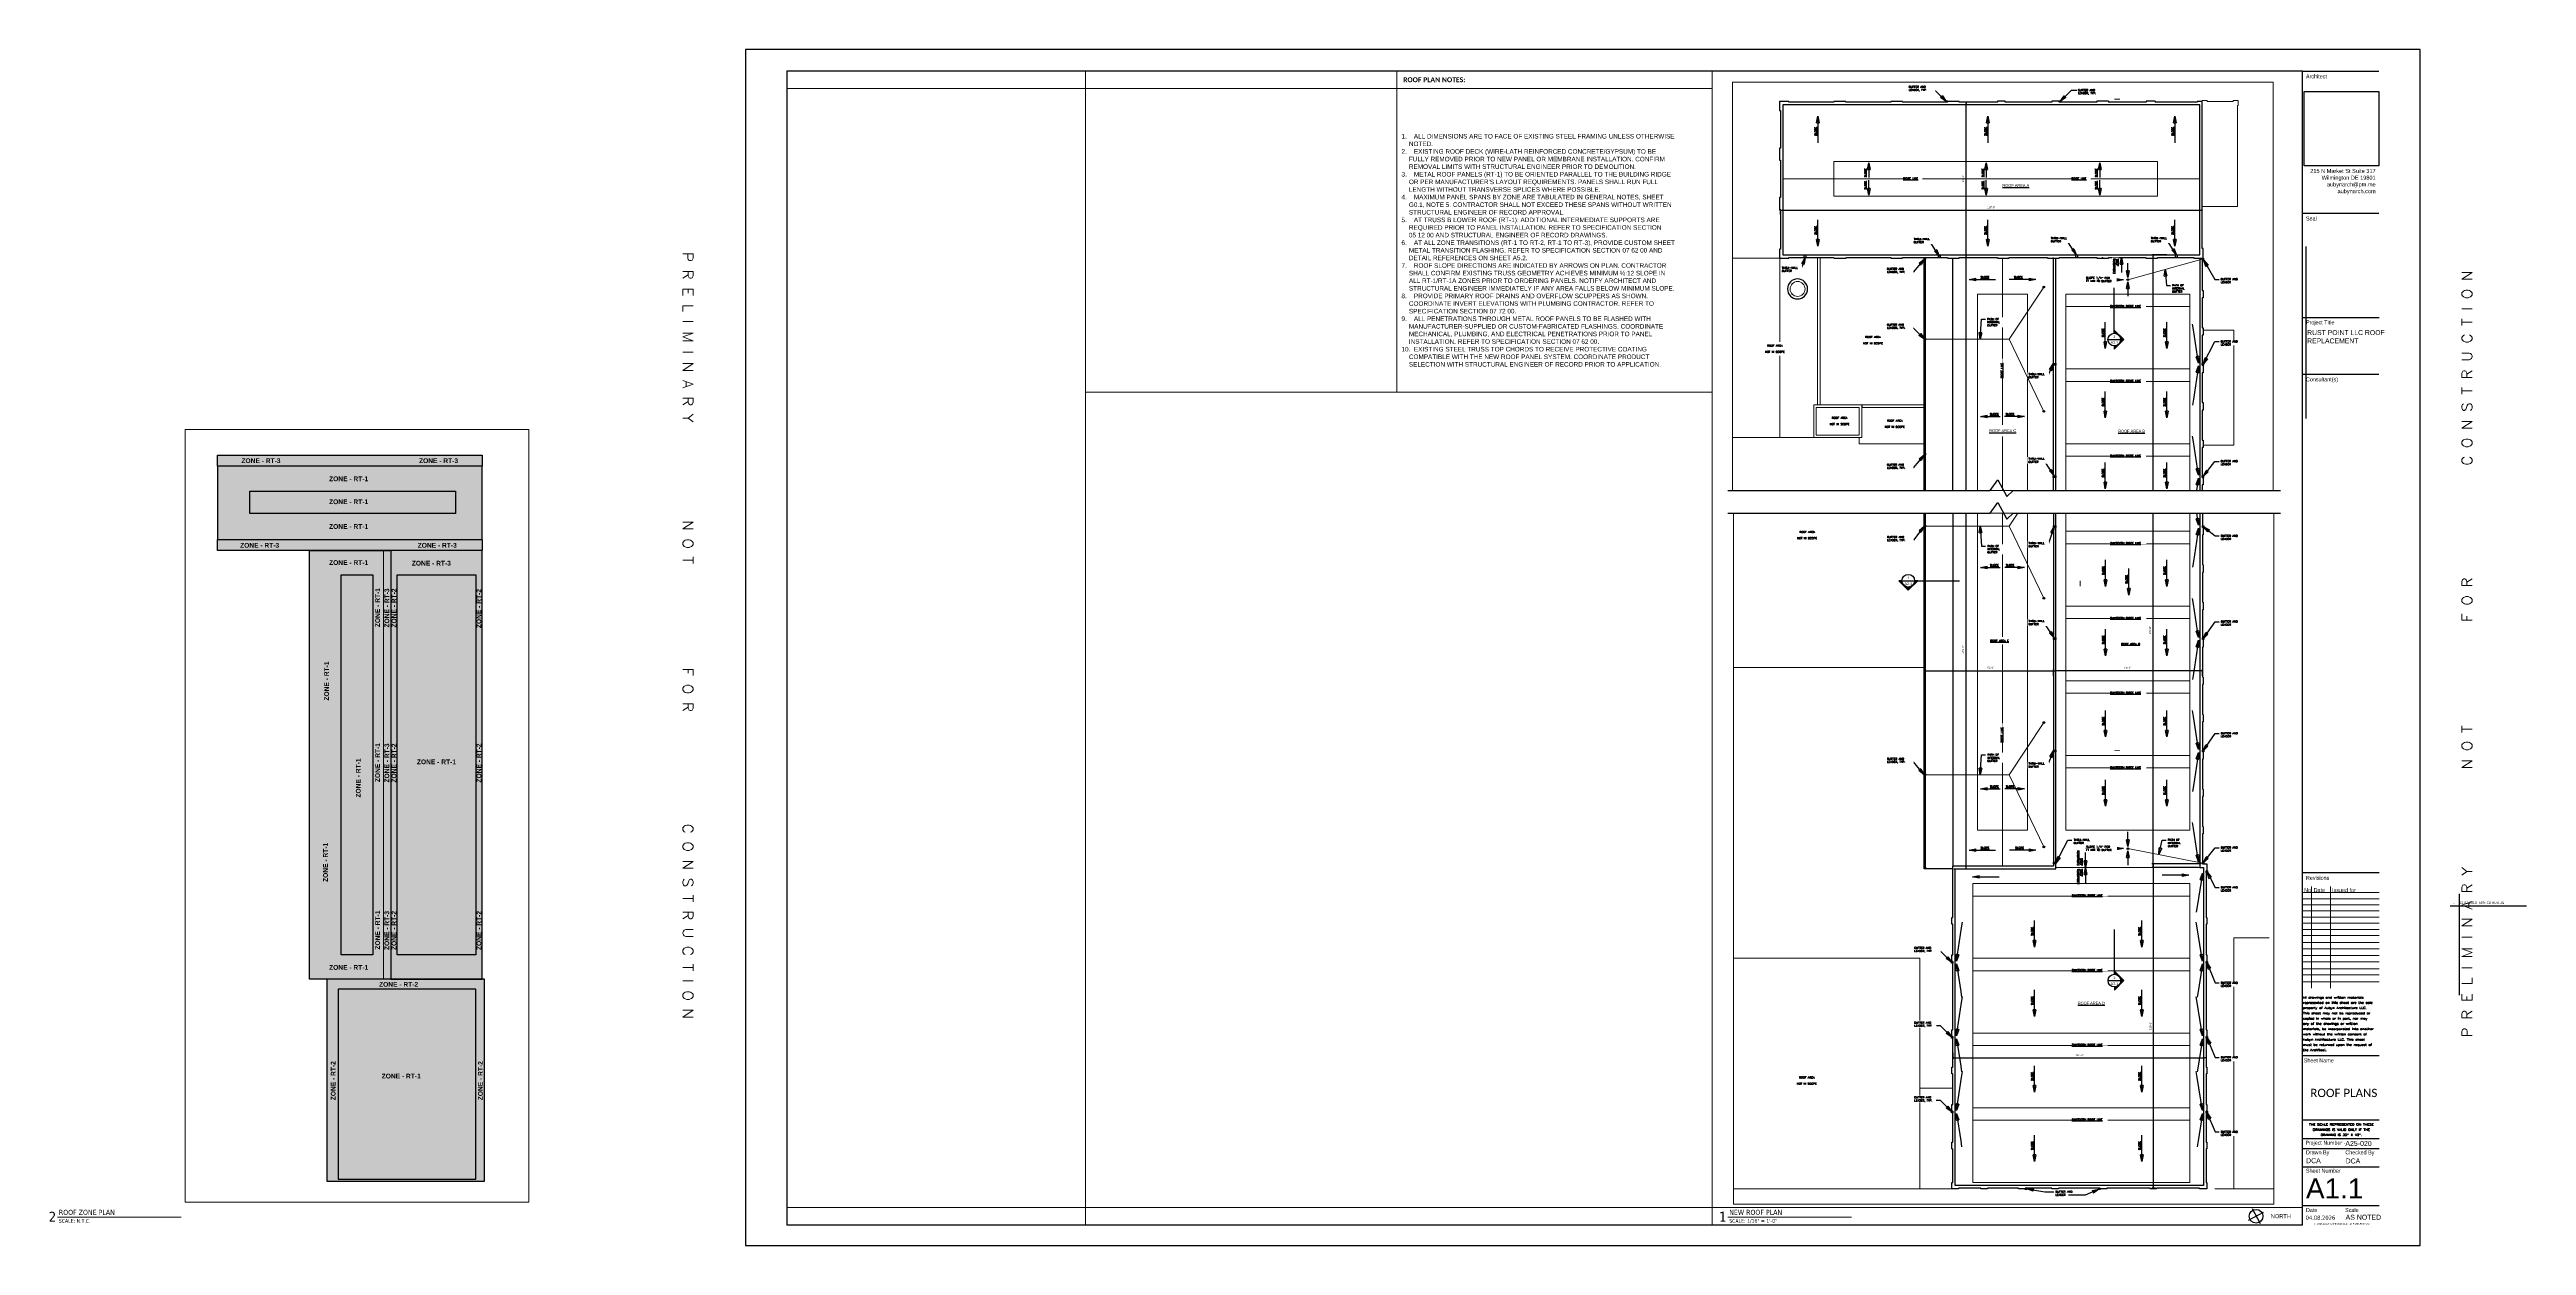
# Paper-space layout 'A1.1' of a CAD drawing. Header units: inches. Extents: x -24.3 to 37.8, y -6.3 to 23.7.
# The model-space entities are those that its viewports show. They can reach past a viewport. Long polylines and large blocks are cut down to what shows.
import ezdxf
from ezdxf.enums import TextEntityAlignment as Align

# ---------------------------------------------------------------- set-up
doc = ezdxf.new("R2010")
doc.units = ezdxf.units.IN
doc.linetypes.add('HIDDEN4', pattern=[0.09375, 0.0625, -0.03125])
doc.layers.get('0').update_dxf_attribs({"color": 9, "lineweight": 0})
doc.layers.get('Defpoints').update_dxf_attribs({"color": 254})
for name, color, linetype in [('A-ANNO-DIMS-96', 12, 'Continuous'), ('A-ANNO-NOTE-96', 12, 'Continuous'), ('A-ANNO-SYMB-16', 12, 'Continuous'), ('LOGO-IMAGE', 7, 'Continuous'), ('SOLID-1', 254, 'Continuous'), ('SOLID-2', 253, 'Continuous'), ('SOLID-3', 252, 'Continuous'), ('TITLE-ANNO-16', 7, 'Continuous'), ('TITLE-LOGO-IMAGE', 7, 'Continuous')]:
    doc.layers.add(name, color=color, linetype=linetype)
for name, color, linetype, lineweight in [('A-ANNO-NOTE-08', 12, 'Continuous', 9), ('A-ANNO-SYMB-48', 12, 'Continuous', 9), ('A-ROOF-BELOW', 251, 'Continuous', 5), ('A-ROOF-EXIST', 7, 'Continuous', 30), ('A-ROOF-GLAZ-EXIST', 251, 'Continuous', 5), ('G-ANNO-TEXT', 7, 'Continuous', 25), ('G-ANNO-TTLB', 8, 'Continuous', 25), ('TITLE-ANNO-TEXT', 7, 'Continuous', 25), ('TITLE-ANNO-TTLB', 7, 'Continuous', 25)]:
    doc.layers.add(name, color=color, linetype=linetype, lineweight=lineweight)
doc.styles.add('arial', font='arial.ttf', dxfattribs={"width": 0.9})
doc.styles.add('BOLD', font='bold.shx', dxfattribs={"width": 0.8})
doc.styles.add('GENERATED_STYLE_1', font='arial.ttf')
doc.styles.add('PDF Arial', font='arial.ttf')
doc.styles.add('PDF Calibri', font='calibri.ttf')
doc.styles.add('ROMANS', font='romans.shx', dxfattribs={"width": 1.1})
doc.styles.add('style1', font='block.shx')
doc.styles.add('TXT-STD-1-4', font='romans.shx', dxfattribs={"width": 0.8, "height": 4.5})
doc.dimstyles.new('Dim 16', dxfattribs={"dimscale": 16, "dimtxt": 0.09375, "dimasz": 0.0625, "dimexe": 0.0625, "dimexo": 0.0625, "dimgap": 0.09375, "dimtad": 1, "dimdec": 4, "dimzin": 3, "dimdsep": 46, "dimlunit": 4, "dimtxsty": 'ROMANS', "dimblk1": 'ARCHTICK', "dimblk2": 'ARCHTICK', "dimsah": 1, "dimcen": 0.0625, "dimdle": 0.0625, "dimclrd": 2, "dimclre": 2, "dimclrt": 3, "dimaunit": 1, "dimazin": 0, "dimtm": 1e-09, "dimtfac": 1, "dimtdec": 4, "dimtmove": 2, "dimatfit": 3, "dimldrblk": 'CLOSEDBLANK', "dimfxl": 1, "dimtolj": 1, "dimtzin": 3, "dimarcsym": 0})
doc.dimstyles.new('Dim 96', dxfattribs={"dimscale": 96, "dimtxt": 0.09375, "dimasz": 0.0625, "dimexe": 0.0625, "dimexo": 0.0625, "dimgap": 0.09375, "dimtad": 1, "dimdec": 4, "dimzin": 3, "dimdsep": 46, "dimlunit": 4, "dimtxsty": 'ROMANS', "dimblk1": 'ARCHTICK', "dimblk2": 'ARCHTICK', "dimsah": 1, "dimcen": 0.0625, "dimdle": 0.0625, "dimclrd": 2, "dimclre": 2, "dimclrt": 3, "dimaunit": 1, "dimazin": 0, "dimtm": 1e-09, "dimtfac": 1, "dimtdec": 4, "dimtmove": 2, "dimatfit": 3, "dimldrblk": 'CLOSEDBLANK', "dimfxl": 1, "dimtolj": 1, "dimtzin": 3, "dimarcsym": 0})
picture_1 = doc.add_image_def('image1.jpg', size_in_pixel=(950, 945))

# ---------------------------------------------------------------- blocks, each defined once
blk = doc.blocks.new('TITLE')
at = {"layer": 'LOGO-IMAGE', "color": 7, "style": 'arial'}
for p in [(34.059, 5.771), (34.059, 5.293), (34.059, 4.815), (33.391, 0.933)]:
    blk.add_attdef('XX', text='', height=0.125, dxfattribs=at).set_placement(p, align=Align.MIDDLE)
at = {"layer": 'LOGO-IMAGE', "style": 'arial'}
for p in [(33.437, 3.461), (33.437, 3.099), (33.437, 2.737)]:
    blk.add_attdef('XXXX', text='', height=0.208, dxfattribs=at).set_placement(p, align=Align.MIDDLE)
at = {"layer": 'LOGO-IMAGE', "style": 'BOLD'}
blk.add_attdef('XX', text='', height=0.583, dxfattribs=at).set_placement((33.437, 1.512), align=Align.MIDDLE_CENTER)
blk = doc.blocks.new('TITLE SHEET A00')
at = {"layer": 'Defpoints'}
blk.add_line((-2.868, 25.061), (-2.868, 20.746), dxfattribs=at)
for points in [[(-42, 0), (0, 0), (0, 30), (-42, 30)], [(-40.962, 0.516), (-2.948, 0.516), (-2.948, 29.46), (-40.962, 29.46)]]:
    blk.add_lwpolyline(points, close=True, dxfattribs=at)
at = {"layer": 'TITLE-ANNO-TEXT', "lineweight": 0}
for points in [[(-2.941, 8.855), (-1.028, 8.855)], [(-2.941, 8.698), (-1.028, 8.698)], [(-2.719, 9.005), (-2.719, 6.457)], [(-2.243, 9.005), (-2.243, 6.457)], [(-2.941, 8.541), (-1.028, 8.541)], [(-2.941, 8.391), (-1.028, 8.391)], [(-2.941, 8.234), (-1.028, 8.234)], [(-2.941, 8.084), (-1.028, 8.084)], [(-2.941, 7.927), (-1.028, 7.927)], [(-2.941, 7.778), (-1.028, 7.778)], [(-2.941, 7.599), (-1.028, 7.599)], [(-2.941, 7.442), (-1.028, 7.442)], [(-2.941, 7.271), (-1.028, 7.271)], [(-2.941, 7.114), (-1.028, 7.114)], [(-2.941, 6.943), (-1.028, 6.943)], [(-2.941, 6.786), (-1.028, 6.786)], [(-2.941, 6.614), (-1.028, 6.614)]]:
    blk.add_lwpolyline(points, dxfattribs=at)
at = {"layer": 'TITLE-ANNO-TTLB', "linetype": 'Continuous'}
for points in [[(-2.948, 29.46), (-1.035, 29.46)], [(-2.948, 25.893), (-1.035, 25.893)], [(-2.941, 23.274), (-1.028, 23.274)], [(-2.948, 21.854), (-1.035, 21.854)], [(-2.941, 9.354), (-1.028, 9.354)], [(-2.941, 4.762), (-1.028, 4.762)], [(-2.941, 3.149), (-1.028, 3.149)], [(-2.941, 2.686), (-1.028, 2.686)], [(-2.941, 2.436), (-1.028, 2.436)], [(-2.941, 1.972), (-1.028, 1.972)], [(-2.941, 1.002), (-1.028, 1.002)]]:
    blk.add_lwpolyline(points, dxfattribs=at)
at = {"layer": 'TITLE-ANNO-TEXT', "attachment_point": 1}
for s, insert, char_height, width, style in [('\\pxqr;{\\fCentury Gothic|b0|i0|c0|p34;215 N Market St Suite 317\\PWilmington DE 19801\\Paubynarch@pm.me\\Paubynarch.com}', (-3.248, 27.004), 0.10125, 2.1335, 'style1'), ('\\pxsm1.5;{\\W1.25;All drawings and written materials represented on this sheet are the sole property of Aubyn Architecture LLC. This sheet may not be reproduced or copied in whole or in part, nor may any of the drawings or written materials, be incorporated into another work without the written consent of Aubyn Architecture LLC. This sheet must be returned upon the request of the Architect.}', (-2.939, 6.249), 0.052734, 1.93229, 'ROMANS'), ('\\pxsm1.5,qc;{\\W1.25;THE SCALE REPRESENTED ON THESE DRAWINGS IS VALID ONLY IF THE DRAWING IS 30" X 42".}', (-2.939, 3.063), 0.052734, 1.93229, 'ROMANS'), ('\\pxa0.83333,sm1.15,qc,tc3;{\\fArial|b0|i0|c0|p34;\\H0.66667x;©^I 2025 Aubyn Architecture LLC - All Rights Reserved}', (-2.664, 0.563), 0.0625, 1.41265, 'style1')]:
    blk.add_mtext(s, dxfattribs=dict(at, insert=insert, char_height=char_height, width=width, style=style))
at = {"layer": 'TITLE-ANNO-TTLB', "linetype": 'Continuous', "char_height": 0.10115, "attachment_point": 4, "style": 'BOLD'}
for s, insert, width in [('{\\fCentury Gothic|b0|i0|c0|p34;Architect}', (-2.862, 29.325), 0.67328), ('{\\fCentury Gothic|b0|i0|c0|p34;Seal}', (-2.862, 25.758), 0.67328), ('{\\fCentury Gothic|b0|i0|c0|p34;Project Title}', (-2.862, 23.139), 1.2484), ('{\\fCentury Gothic|b0|i0|c0|p34;Consultant(s)}', (-2.862, 21.711), 0.67328), ('{\\fCentury Gothic|b0|i0|c0|p34;No.}', (-2.909, 8.912), 0.67328), ('{\\fCentury Gothic|b0|i0|c0|p34;Revisions}', (-2.862, 9.219), 0.67328), ('{\\fCentury Gothic|b0|i0|c0|p34;Date}', (-2.669, 8.912), 0.67328), ('{\\fCentury Gothic|b0|i0|c0|p34;Issued for}', (-2.207, 8.912), 0.67328), ('{\\fCentury Gothic|b0|i0|c0|p34;Sheet Name}', (-2.917, 4.641), 0.71318), ('{\\fTahoma|b0|i0|c0|p34;Project Number -}', (-2.862, 2.562), 1.08922), ('{\\fCentury Gothic|b0|i0|c0|p34;Sheet Number}', (-2.862, 1.874), 1.02069), ('{\\fCentury Gothic|b0|i0|c0|p34;Drawn By}', (-2.862, 2.321), 0.5637), ('{\\fCentury Gothic|b0|i0|c0|p34;Checked By}', (-1.874, 2.321), 0.82524), ('{\\fCentury Gothic|b0|i0|c0|p34;Date}', (-2.862, 0.887), 0.5637), ('{\\fCentury Gothic|b0|i0|c0|p34;Scale}', (-1.879, 0.887), 0.5637)]:
    blk.add_mtext(s, dxfattribs=dict(at, insert=insert, width=width))
at = {"layer": 'TITLE-LOGO-IMAGE'}
image = blk.add_image(picture_1, insert=(-2.903, 27.086), size_in_units=(1.872, 1.862), dxfattribs=at)
image.dxf.flags = 7
blk = doc.blocks.new('A$C1D3A682B')
blk.add_hatch(color=256).paths.add_polyline_path([(54, 27), (45, 27, -1), (9, 27), (0, 27), (27, 0)])
for p, q in [((0, 27), (9, 27)), ((27, 0), (0, 27)), ((54, 27), (27, 0)), ((45, 27), (54, 27))]:
    blk.add_line(p, q)
blk = doc.blocks.new('SYM-DETAIL')
blk.add_line((-15, 0), (15, 0))
blk.add_circle((0, 0), 15)
at = {"style": 'TXT-STD-1-4', "width": 0.8}
for tag, p in [('DETAIL', (0, 6.7)), ('SHEET', (0, -7.1))]:
    blk.add_attdef(tag, text='', height=6, dxfattribs=at).set_placement(p, align=Align.MIDDLE)
blk = doc.blocks.new('_Dot')
at = {"color": 0, "linetype": 'ByBlock', "lineweight": -2}
blk.add_line((-0.5, 0), (-1, 0), dxfattribs=at)
at = {"color": 0, "linetype": 'ByBlock', "const_width": 0.5}
blk.add_lwpolyline([(-0.25, 0, 1), (0.25, 0, 1)], format="xyb", close=True, dxfattribs=at)
blk = doc.blocks.new('*D66')
at = {"layer": 'A-ANNO-SYMB-48', "lineweight": -2, "transparency": 16777216}
for p, q in [((-14686, 9380), (-14686, 9350)), ((-14680, 9356), (-13472, 9356)), ((-13466, 9370), (-13466, 9350))]:
    blk.add_line(p, q, dxfattribs=at)
at = {"layer": 'Defpoints', "color": 0, "transparency": 16777216}
for p in [(-14686, 9386), (-13466, 9376), (-13466, 9356)]:
    blk.add_point(p, dxfattribs=at)
at = {"layer": 'A-ANNO-SYMB-48', "lineweight": -2, "transparency": 16777216, "xscale": 6, "yscale": 6, "zscale": 6, "rotation": 180}
blk.add_blockref('_Dot', (-14686, 9356), dxfattribs=at)
at = {"layer": 'A-ANNO-SYMB-48', "lineweight": -2, "transparency": 16777216, "xscale": 6, "yscale": 6, "zscale": 6}
blk.add_blockref('_Dot', (-13466, 9356), dxfattribs=at)
at = {"layer": 'A-ANNO-SYMB-48', "transparency": 16777216, "insert": (-14076, 9369), "char_height": 9, "attachment_point": 5, "style": 'arial'}
blk.add_mtext('\\A1;102\'-0"', dxfattribs=at)
blk = doc.blocks.new('_ClosedBlank')
at = {"color": 0, "lineweight": -2}
for p, q in [((-1, 0.2), (0, 0)), ((-1, 0.2), (-1, -0.2)), ((0, 0), (-1, -0.2))]:
    blk.add_line(p, q, dxfattribs=at)
blk = doc.blocks.new('*D67')
at = {"layer": 'A-ANNO-SYMB-48', "lineweight": -2, "transparency": 16777216}
for p, q in [((-13490, 10291), (-13727, 10291)), ((-13721, 10285), (-13721, 8735)), ((-13710, 8729), (-13727, 8729))]:
    blk.add_line(p, q, dxfattribs=at)
at = {"layer": 'Defpoints', "color": 0, "transparency": 16777216}
for p in [(-13484, 10291), (-13721, 8729), (-13704, 8729)]:
    blk.add_point(p, dxfattribs=at)
at = {"layer": 'A-ANNO-SYMB-48', "lineweight": -2, "transparency": 16777216, "xscale": 6, "yscale": 6, "zscale": 6}
for p, rotation in [((-13721, 10291), 90), ((-13721, 8729), 270)]:
    blk.add_blockref('_Dot', p, dxfattribs=dict(at, rotation=rotation))
at = {"layer": 'A-ANNO-SYMB-48', "transparency": 16777216, "insert": (-13734, 9510), "char_height": 9, "attachment_point": 5, "rotation": 90, "style": 'arial'}
blk.add_mtext('\\A1;130\'-0"', dxfattribs=at)
blk = doc.blocks.new('*D68')
at = {"layer": 'A-ANNO-SYMB-48', "lineweight": -2, "transparency": 16777216}
for p, q in [((-14201, 11197), (-14201, 11227)), ((-13490, 11221), (-14195, 11221)), ((-13484, 11197), (-13484, 11227))]:
    blk.add_line(p, q, dxfattribs=at)
at = {"layer": 'Defpoints', "color": 0, "transparency": 16777216}
for p in [(-14201, 11221), (-14201, 11191), (-13484, 11191)]:
    blk.add_point(p, dxfattribs=at)
at = {"layer": 'A-ANNO-SYMB-48', "lineweight": -2, "transparency": 16777216, "xscale": 6, "yscale": 6, "zscale": 6, "rotation": 180}
blk.add_blockref('_Dot', (-14201, 11221), dxfattribs=at)
at = {"layer": 'A-ANNO-SYMB-48', "lineweight": -2, "transparency": 16777216, "xscale": 6, "yscale": 6, "zscale": 6}
blk.add_blockref('_Dot', (-13484, 11221), dxfattribs=at)
at = {"layer": 'A-ANNO-SYMB-48', "transparency": 16777216, "insert": (-13843, 11235), "char_height": 9, "attachment_point": 5, "style": 'arial'}
blk.add_mtext('\\A1;60\'-0"', dxfattribs=at)
blk = doc.blocks.new('*D69')
at = {"layer": 'A-ANNO-SYMB-48', "lineweight": -2, "transparency": 16777216}
for p, q in [((-13654, 13522), (-13727, 13522)), ((-13721, 10279), (-13721, 13516)), ((-13502, 10273), (-13727, 10273))]:
    blk.add_line(p, q, dxfattribs=at)
at = {"layer": 'Defpoints', "color": 0, "transparency": 16777216}
for p in [(-13721, 13522), (-13648, 13522), (-13496, 10273)]:
    blk.add_point(p, dxfattribs=at)
at = {"layer": 'A-ANNO-SYMB-48', "lineweight": -2, "transparency": 16777216, "xscale": 6, "yscale": 6, "zscale": 6}
for p, rotation in [((-13721, 13522), 90), ((-13721, 10273), 270)]:
    blk.add_blockref('_Dot', p, dxfattribs=dict(at, rotation=rotation))
at = {"layer": 'A-ANNO-SYMB-48', "transparency": 16777216, "insert": (-13736, 11417), "char_height": 9, "attachment_point": 5, "rotation": 90, "style": 'arial'}
blk.add_mtext('\\A1;271\'-0"', dxfattribs=at)
blk = doc.blocks.new('*D70')
at = {"layer": 'A-ANNO-SYMB-48', "lineweight": -2, "transparency": 16777216}
for p, q in [((-14817, 11170), (-14817, 11227)), ((-14811, 11221), (-14195, 11221)), ((-14189, 11170), (-14189, 11227))]:
    blk.add_line(p, q, dxfattribs=at)
at = {"layer": 'Defpoints', "color": 0, "transparency": 16777216}
for p in [(-14189, 11221), (-14817, 11164), (-14189, 11164)]:
    blk.add_point(p, dxfattribs=at)
at = {"layer": 'A-ANNO-SYMB-48', "lineweight": -2, "transparency": 16777216, "xscale": 6, "yscale": 6, "zscale": 6, "rotation": 180}
blk.add_blockref('_Dot', (-14817, 11221), dxfattribs=at)
at = {"layer": 'A-ANNO-SYMB-48', "lineweight": -2, "transparency": 16777216, "xscale": 6, "yscale": 6, "zscale": 6}
blk.add_blockref('_Dot', (-14189, 11221), dxfattribs=at)
at = {"layer": 'A-ANNO-SYMB-48', "transparency": 16777216, "insert": (-14503, 11235), "char_height": 9, "attachment_point": 5, "style": 'arial'}
blk.add_mtext('\\A1;52\'-0"', dxfattribs=at)
blk = doc.blocks.new('*D71')
at = {"layer": 'A-ANNO-SYMB-48', "lineweight": -2, "transparency": 16777216}
for p, q in [((-14650, 13522), (-14615, 13522)), ((-14621, 10273), (-14621, 13516)), ((-14680, 10267), (-14615, 10267))]:
    blk.add_line(p, q, dxfattribs=at)
at = {"layer": 'Defpoints', "color": 0, "transparency": 16777216}
for p in [(-14656, 13522), (-14621, 13522), (-14686, 10267)]:
    blk.add_point(p, dxfattribs=at)
at = {"layer": 'A-ANNO-SYMB-48', "lineweight": -2, "transparency": 16777216, "xscale": 6, "yscale": 6, "zscale": 6}
for p, rotation in [((-14621, 13522), 90), ((-14621, 10267), 270)]:
    blk.add_blockref('_Dot', p, dxfattribs=dict(at, rotation=rotation))
at = {"layer": 'A-ANNO-SYMB-48', "transparency": 16777216, "insert": (-14636, 11323), "char_height": 9, "attachment_point": 5, "rotation": 90, "style": 'arial'}
blk.add_mtext('\\A1;271\'-0"', dxfattribs=at)
blk = doc.blocks.new('*D72')
at = {"layer": 'A-ANNO-SYMB-48', "lineweight": -2, "transparency": 16777216}
for p, q in [((-15515, 13716), (-15515, 13743)), ((-15509, 13737), (-13490, 13737)), ((-13484, 13687), (-13484, 13743))]:
    blk.add_line(p, q, dxfattribs=at)
at = {"layer": 'Defpoints', "color": 0, "transparency": 16777216}
for p in [(-13484, 13737), (-15515, 13710), (-13484, 13681)]:
    blk.add_point(p, dxfattribs=at)
at = {"layer": 'A-ANNO-SYMB-48', "lineweight": -2, "transparency": 16777216, "xscale": 6, "yscale": 6, "zscale": 6, "rotation": 180}
blk.add_blockref('_Dot', (-15515, 13737), dxfattribs=at)
at = {"layer": 'A-ANNO-SYMB-48', "lineweight": -2, "transparency": 16777216, "xscale": 6, "yscale": 6, "zscale": 6}
blk.add_blockref('_Dot', (-13484, 13737), dxfattribs=at)
at = {"layer": 'A-ANNO-SYMB-48', "transparency": 16777216, "insert": (-14500, 13751), "char_height": 9, "attachment_point": 5, "style": 'arial'}
blk.add_mtext('\\A1;169\'-0"', dxfattribs=at)
blk = doc.blocks.new('*D73')
at = {"layer": 'A-ANNO-SYMB-48', "lineweight": -2, "transparency": 16777216}
for p, q in [((-14621, 13515), (-14621, 14251)), ((-14649, 13509), (-14615, 13509))]:
    blk.add_line(p, q, dxfattribs=at)
at = {"layer": 'Defpoints', "color": 0, "transparency": 16777216}
for p in [(-14621, 14257), (-14621, 14257), (-14655, 13509)]:
    blk.add_point(p, dxfattribs=at)
at = {"layer": 'A-ANNO-SYMB-48', "lineweight": -2, "transparency": 16777216, "xscale": 6, "yscale": 6, "zscale": 6}
for p, rotation in [((-14621, 14257), 90), ((-14621, 13509), 270)]:
    blk.add_blockref('_Dot', p, dxfattribs=dict(at, rotation=rotation))
at = {"layer": 'A-ANNO-SYMB-48', "transparency": 16777216, "insert": (-14635, 13888), "char_height": 9, "attachment_point": 5, "rotation": 90, "style": 'arial'}
blk.add_mtext('\\A1;62\'-0"', dxfattribs=at)
blk = doc.blocks.new('_ArchTick')
at = {"color": 0, "linetype": 'ByBlock', "const_width": 0.15}
blk.add_lwpolyline([(-0.5, -0.5), (0.5, 0.5)], dxfattribs=at)

msp = doc.modelspace()

# ---------------------------------------------------------------- hatches: boundary and pattern name
at = {"layer": 'SOLID-1', "transparency": 33554610}
h = msp.add_hatch(color=256, dxfattribs=at)
h.dxf.hatch_style = 1
h.paths.add_polyline_path([(-17164.87327, 13804.06483), (-18723.94423, 13804.06483), (-18723.94423, 13972.06483), (-17164.87327, 13972.06483)])
h = msp.add_hatch(color=256, dxfattribs=at)
h.dxf.hatch_style = 1
h.paths.add_polyline_path([(-17792.07903, 10457.99586), (-18032.07903, 10457.99586), (-18032.07903, 13337.94214), (-17792.07903, 13337.94214)])
at = {"layer": 'SOLID-2', "transparency": 33554610}
h = msp.add_hatch(color=256, dxfattribs=at)
h.dxf.hatch_style = 1
h.paths.add_polyline_path([(-18968.933, 13605.57118), (-16961.72452, 13605.57118), (-16961.72452, 14161.07243), (-18968.933, 14161.07243)])
h = msp.add_hatch(color=256, dxfattribs=at)
h.dxf.hatch_style = 1
h.paths.add_polyline_path([(-17709.99003, 13521.57118), (-18270.40342, 13521.57118), (-18270.40342, 10272.65623), (-17709.99003, 10272.65623)])
h.paths.add_polyline_path([(-18032.07903, 13337.94214), (-17792.07903, 13337.94214), (-17792.07903, 10457.99586), (-18032.07903, 10457.99586)], flags=16)
h = msp.add_hatch(color=256, dxfattribs=at)
h.dxf.hatch_style = 1
h.paths.add_polyline_path([(-17606.9267, 13337.94214), (-17009.72452, 13337.94214), (-17009.72452, 10457.61766), (-17606.9267, 10457.61766)])
h = msp.add_hatch(color=256, dxfattribs=at)
h.dxf.hatch_style = 1
h.paths.add_polyline_path([(-17009.72452, 10195.76103), (-18054.6767, 10195.76103), (-18054.6767, 8755.5988), (-17009.72452, 8755.5988)])
at = {"layer": 'SOLID-3', "transparency": 33554610}
h = msp.add_hatch(color=256, dxfattribs=at)
h.dxf.hatch_style = 1
h.paths.add_polyline_path([(-16961.72452, 14161.07243), (-16961.72452, 14245.07243), (-18968.933, 14245.07243), (-18968.933, 14161.07243)])
h.paths.add_polyline_path([(-18968.933, 13605.57118), (-18968.933, 13521.57118), (-16961.72452, 13521.57118), (-16961.72452, 13605.57118)])
h.paths.add_polyline_path([(-17450.36242, 14165.10578), (-17106.59435, 14165.10578), (-17106.59435, 14239.29132), (-17450.36242, 14239.29132)], flags=24)
h.paths.add_polyline_path([(-18796.45698, 14165.10578), (-18452.68891, 14165.10578), (-18452.68891, 14239.29132), (-18796.45698, 14239.29132)], flags=24)
h.paths.add_polyline_path([(-17460.56895, 13523.7102), (-17116.80087, 13523.7102), (-17116.80087, 13597.89574), (-17460.56895, 13597.89574)], flags=24)
h.paths.add_polyline_path([(-18806.66351, 13523.7102), (-18462.89543, 13523.7102), (-18462.89543, 13597.89574), (-18806.66351, 13597.89574)], flags=24)
h = msp.add_hatch(color=256, dxfattribs=at)
h.dxf.hatch_style = 1
h.paths.add_polyline_path([(-17654.9267, 13521.57118), (-17709.99003, 13521.57118), (-17709.99003, 10272.65623), (-17654.9267, 10272.65623)])
h = msp.add_hatch(color=256, dxfattribs=at)
h.dxf.hatch_style = 1
h.paths.add_polyline_path([(-16961.72452, 13521.57118), (-17654.9267, 13521.57118), (-17654.9267, 10272.65623), (-16961.72452, 10272.65623)])
h.paths.add_polyline_path([(-17606.9267, 10457.61766), (-17606.9267, 13337.94214), (-17009.72452, 13337.94214), (-17009.72452, 10457.61766)], flags=16)
h = msp.add_hatch(color=256, dxfattribs=at)
h.dxf.hatch_style = 1
h.paths.add_polyline_path([(-16943.50995, 10272.65623), (-18139.87425, 10272.65623), (-18139.87425, 8740.73183), (-16943.50995, 8740.73183)])
h.paths.add_polyline_path([(-18054.6767, 10195.76103), (-17009.72452, 10195.76103), (-17009.72452, 8755.5988), (-18054.6767, 8755.5988)], flags=16)

# ---------------------------------------------------------------- linework, layer by layer
at = {"layer": 'A-ANNO-SYMB-16'}
for p, q in [((-13907.56494, 13144.94331), (-13907.56494, 13363.52474)), ((-14869.57696, 11654.37142), (-14653.67873, 11654.37142)), ((-13907.56494, 9758.8088), (-13907.56494, 9974.70702))]:
    msp.add_line(p, q, dxfattribs=at)
for points in [[(-13879.94576, 14271.64307, 4.07299, 4.07299, 0), (-13907.56494, 14271.64307, 0, 0, 0), (-13907.56494, 14037.27356, 0, 0, 0)], [(-14072.28533, 11626.75223, 4.07299, 4.07299, 0), (-14072.28533, 11654.37142, 0, 0, 0), (-14403.78817, 11654.37142, 0, 0, 0)], [(-13879.94576, 10835.91, 4.07299, 4.07299, 0), (-13907.56494, 10835.91, 0, 0, 0), (-13907.56494, 10503.91342, 0, 0, 0)]]:
    msp.add_lwpolyline(points, format="xyseb", dxfattribs=at)
at = {"layer": 'A-ROOF-BELOW', "linetype": 'Continuous'}
for p, q in [((-13459.95506, 14265.07243), (-13483.95506, 14265.07243)), ((-13483.95506, 14265.07243), (-13483.95506, 14261.07243)), ((-13460.29488, 14261.07243), (-13459.95506, 14265.07243)), ((-13334.44708, 14261.07243), (-13460.29488, 14261.07243)), ((-13310.44708, 14265.07243), (-13334.44708, 14265.07243)), ((-13334.44708, 14265.07243), (-13334.44708, 14261.07243)), ((-13314.44708, 13755.54997), (-13314.44708, 14240.72466)), ((-13314.44708, 14240.72466), (-13310.44708, 14240.72466)), ((-13310.44708, 14240.72466), (-13310.44708, 14265.07243)), ((-13483.95506, 13755.54997), (-13314.44708, 13755.54997)), ((-15518.12419, 13505.43305), (-15999.98048, 13505.43305)), ((-15518.12419, 13505.43305), (-15518.12419, 12642.40374)), ((-13480.16178, 13160.15782), (-13331.99222, 13160.15782)), ((-13331.99222, 13160.15782), (-13331.99222, 12605.71691)), ((-15354.63467, 12642.40374), (-15999.98048, 12642.40374)), ((-13331.99222, 12605.71691), (-13479.95506, 12605.71691)), ((-15999.98048, 11236.06452), (-14816.63396, 11236.06452)), ((-13162.56082, 9934.57064), (-13331.99222, 9934.57064)), ((-13331.99222, 9934.57064), (-13331.99222, 8724.73183)), ((-14845.136, 9835.72047), (-15999.98048, 9835.72047)), ((-14845.136, 9835.72047), (-14845.136, 8724.73183)), ((-14845.136, 9210.19806), (-14686.10479, 9210.19806)), ((-14690.10479, 8724.73183), (-15999.98048, 8724.73183)), ((-13424.29607, 8724.73183), (-13005.75599, 8724.73183))]:
    msp.add_line(p, q, dxfattribs=at)
at = {"layer": 'A-ROOF-BELOW', "linetype": 'HIDDEN4'}
for p, q in [((-17709.99003, 13521.57118), (-17709.99003, 10272.65623)), ((-14816.63396, 13115.45767), (-14413.5225, 13115.45767)), ((-14247.01283, 12169.15978), (-14413.5225, 11917.49138))]:
    msp.add_line(p, q, dxfattribs=at)
at = {"layer": 'A-ROOF-BELOW', "linetype": 'ByBlock'}
for p, q in [((-15336.41436, 13509.57118), (-15336.5774, 12799.21522)), ((-15324.41436, 13509.57118), (-15324.5774, 12799.21246)), ((-15336.5774, 12799.21522), (-15354.63467, 12799.21936)), ((-15354.63467, 12799.21936), (-15354.63467, 12642.40374)), ((-15135.7528, 12787.19192), (-15342.63467, 12787.19192)), ((-15342.63467, 12787.19192), (-15342.63467, 12654.40374)), ((-15336.5774, 12799.21522), (-15123.49997, 12799.21522)), ((-15135.7528, 12654.40374), (-15135.7528, 12787.19192)), ((-15123.77562, 12642.40374), (-15123.49997, 12787.16907)), ((-15123.49997, 12799.21522), (-14823.01359, 12799.21522)), ((-15123.49997, 12787.16907), (-14823.01359, 12787.16907)), ((-15342.63467, 12654.40374), (-15135.7528, 12654.40374)), ((-15354.63467, 12642.40374), (-15123.77562, 12642.40374)), ((-15135.77564, 12642.40374), (-15135.83367, 12611.93208)), ((-15135.83367, 12611.93208), (-14823.01359, 12611.93208))]:
    msp.add_line(p, q, dxfattribs=at)
at = {"layer": 'A-ROOF-BELOW'}
msp.add_line((-13495.95506, 10272.65623), (-14189.15724, 10272.65623), dxfattribs=at)
at = {"layer": 'A-ROOF-BELOW', "linetype": 'ByBlock'}
for start, end in [(0, 180), (180, 0)]:
    msp.add_arc((-15432.75668, 13357.92806), 36, start, end, dxfattribs=at)
at = {"layer": 'A-ROOF-EXIST'}
for p, q in [((-15475.17477, 14261.07243), (-15519.17477, 14261.07243)), ((-15519.17477, 14261.07243), (-15519.17477, 14217.07243)), ((-15519.17477, 14217.07243), (-15515.11959, 14217.0788)), ((-15515.11959, 14217.0788), (-15515.1824, 14036.51821)), ((-13495.95506, 14245.07243), (-15503.16354, 14245.07243)), ((-15503.16354, 14245.07243), (-15503.16354, 13521.57118)), ((-15475.17477, 14257.07243), (-15475.17477, 14261.07243)), ((-15258.17477, 14257.07243), (-15475.17477, 14257.07243)), ((-15200.15598, 14261.07243), (-15258.17477, 14261.07243)), ((-15258.17477, 14261.07243), (-15258.17477, 14257.07243)), ((-15200.15598, 14257.07243), (-15200.15598, 14261.07243)), ((-14984.15598, 14257.07243), (-15200.15598, 14257.07243)), ((-14928.15598, 14261.07243), (-14984.15598, 14261.07243)), ((-14984.15598, 14261.07243), (-14984.15598, 14257.07243)), ((-14928.15598, 14261.07243), (-14928.15598, 14257.07243)), ((-14711.1912, 14257.07243), (-14928.15598, 14257.07243)), ((-14655.1912, 14261.41938), (-14711.1912, 14261.41938)), ((-14711.1912, 14261.41938), (-14711.1912, 14257.07243)), ((-14655.1912, 14257.07243), (-14655.1912, 14261.41938)), ((-14469.43202, 14257.07243), (-14655.1912, 14257.07243)), ((-14433.87274, 14262.02916), (-14469.43202, 14262.02916)), ((-14469.43202, 14262.02916), (-14469.43202, 14257.07243)), ((-14433.87274, 14257.07243), (-14433.87274, 14262.02916)), ((-14209.10318, 14257.07243), (-14433.87274, 14257.07243)), ((-14173.10318, 14262.02916), (-14209.10318, 14262.02916)), ((-14209.10318, 14262.02916), (-14209.10318, 14257.07243)), ((-14173.10318, 14257.07243), (-14173.10318, 14262.02916)), ((-13991.45833, 14257.07243), (-14173.10318, 14257.07243)), ((-13935.45833, 14262.32975), (-13991.45833, 14262.32975)), ((-13991.45833, 14262.32975), (-13991.45833, 14257.07243)), ((-13935.45833, 14262.32975), (-13935.45833, 14257.07243)), ((-13754.40686, 14257.07243), (-13935.45833, 14257.07243)), ((-13710.40686, 14262.6296), (-13754.40686, 14262.6296)), ((-13754.40686, 14262.6296), (-13754.40686, 14257.07243)), ((-13710.40686, 14262.6296), (-13710.40686, 14257.07243)), ((-13507.95506, 14257.07243), (-13710.06397, 14257.07243)), ((-13483.95506, 14261.07243), (-13507.95506, 14261.07243)), ((-13507.95506, 14261.07243), (-13507.95506, 14257.07243)), ((-13495.95506, 13521.57118), (-13495.95506, 14245.07243)), ((-13483.95506, 13553.43283), (-13483.95506, 14261.07243)), ((-15515.1824, 14036.51821), (-15519.17477, 14036.51194)), ((-15519.17477, 14036.51194), (-15519.17477, 13978.51247)), ((-15519.17477, 13978.51247), (-15515.18417, 13978.51247)), ((-15515.18417, 13978.51247), (-15515.1824, 13797.62292)), ((-15515.1824, 13797.62292), (-15519.17477, 13797.61665)), ((-15519.17477, 13797.61665), (-15519.17477, 13739.61719)), ((-15519.17477, 13739.61719), (-15515.18239, 13739.61719)), ((-15515.18239, 13739.61719), (-15515.1824, 13549.43283)), ((-15515.1824, 13549.43283), (-15519.17477, 13549.43283)), ((-15519.17477, 13549.43283), (-15519.17477, 13505.43283)), ((-15518.12419, 13505.43305), (-15475.15905, 13505.43305)), ((-15503.16354, 13521.57118), (-13495.95506, 13521.57118)), ((-15475.15905, 13505.43305), (-15475.15905, 13509.57118)), ((-15473.9862, 13509.57118), (-15257.30865, 13509.57118)), ((-15257.30865, 13509.57118), (-15256.98727, 13505.57126)), ((-15256.98727, 13505.57126), (-15198.98756, 13505.57126)), ((-15198.98756, 13505.57126), (-15198.98756, 13509.57118)), ((-15198.98756, 13509.57118), (-14983.50117, 13509.57118)), ((-14983.50117, 13509.57118), (-14982.96983, 13505.57126)), ((-14982.96983, 13505.57126), (-14926.97011, 13505.57126)), ((-14926.97011, 13505.57126), (-14926.97011, 13509.57118)), ((-14926.97011, 13509.57118), (-14711.1912, 13509.57118)), ((-14823.01359, 10267.37033), (-14823.01359, 13509.57118)), ((-14816.63396, 10267.37033), (-14816.63396, 13509.57118)), ((-14711.1912, 13509.57118), (-14711.1912, 13505.57126)), ((-14711.1912, 13505.57126), (-14655.1912, 13505.57126)), ((-14686.10479, 13502.49987), (-14686.10479, 10279.37033)), ((-14655.1912, 13505.57126), (-14655.1912, 13509.43305)), ((-14655.1912, 13509.43305), (-14469.21866, 13509.43305)), ((-14469.21866, 13509.43305), (-14469.21866, 13505.43305)), ((-14469.21866, 13505.43305), (-14413.21866, 13505.43305)), ((-14413.21866, 13505.43305), (-14413.21866, 13509.43305)), ((-14413.21866, 13509.43305), (-14229.15724, 13509.43305)), ((-14229.15724, 13509.43305), (-14229.15724, 13505.43305)), ((-14229.15724, 13505.43305), (-14173.15724, 13505.43305)), ((-14201.15724, 13505.43305), (-14201.15724, 13469.00047)), ((-14201.15724, 13505.43305), (-14201.15724, 10279.37033)), ((-14189.15724, 10267.37033), (-14189.15724, 13505.43305)), ((-14173.15724, 13509.43305), (-14173.15724, 13505.43305)), ((-14173.15724, 13509.43305), (-13992.15567, 13509.43305)), ((-13992.15567, 13509.43305), (-13992.15567, 13505.43305)), ((-13992.15567, 13505.43305), (-13936.15567, 13505.43305)), ((-13936.15567, 13509.43305), (-13936.15567, 13505.43305)), ((-13936.15567, 13509.43305), (-13755.10381, 13509.43305)), ((-13755.10381, 13509.43305), (-13755.10381, 13505.43305)), ((-13755.10381, 13505.43305), (-13699.10381, 13505.43305)), ((-13699.10381, 13509.43305), (-13699.10381, 13505.43305)), ((-13699.10381, 13509.43305), (-13523.81693, 13509.43305)), ((-13523.81693, 13509.43305), (-13523.81693, 13505.43305)), ((-13523.81693, 13505.43305), (-13479.81693, 13505.43305)), ((-13495.95506, 13505.43305), (-13495.95506, 10272.65623)), ((-13479.81693, 13553.43283), (-13483.95506, 13553.43283)), ((-13483.95506, 13505.43305), (-13483.95506, 13350.58205)), ((-13479.81693, 13505.43305), (-13479.81693, 13553.43283)), ((-13483.95506, 13350.58205), (-13479.95506, 13350.55729)), ((-13479.95506, 13314.55729), (-13483.95506, 13314.55729)), ((-13483.95506, 13314.55729), (-13483.95506, 13170.50623)), ((-13479.95506, 13350.55729), (-13479.95506, 13314.55729)), ((-13483.95506, 13170.50623), (-13479.95506, 13170.50623)), ((-13479.95506, 13134.55729), (-13483.95506, 13134.55729)), ((-13483.95506, 13134.55729), (-13483.95506, 12990.35331)), ((-13479.95506, 13170.50623), (-13479.95506, 13134.55729)), ((-13483.95506, 12990.35331), (-13479.95506, 12990.35331)), ((-13479.95506, 12954.55729), (-13483.95506, 12954.55729)), ((-13483.95506, 12954.55729), (-13483.95506, 12810.56961)), ((-13479.95506, 12990.35331), (-13479.95506, 12954.55729)), ((-13483.95506, 12810.56961), (-13479.95506, 12810.56961)), ((-13479.95506, 12774.55729), (-13483.95506, 12774.55729)), ((-13483.95506, 12774.55729), (-13483.95506, 12630.32895)), ((-13479.95506, 12810.56961), (-13479.95506, 12774.55729)), ((-13483.95506, 12630.32895), (-13479.95506, 12630.32895)), ((-13479.95506, 12594.55729), (-13483.95506, 12594.55729)), ((-13483.95506, 12594.55729), (-13483.95506, 12450.5511)), ((-13479.95506, 12630.32895), (-13479.95506, 12594.55729)), ((-13483.95506, 12450.5511), (-13479.95506, 12450.5511)), ((-13479.95506, 12414.55729), (-13483.95506, 12414.55729)), ((-13483.95506, 12414.55729), (-13483.95506, 12270.5511)), ((-13479.95506, 12450.5511), (-13479.95506, 12414.55729)), ((-13483.95506, 12054.55729), (-13483.95506, 11910.55729)), ((-13479.95506, 11910.55729), (-13483.95506, 11910.55729)), ((-13479.95506, 11874.55729), (-13483.95506, 11874.55729)), ((-13483.95506, 11874.55729), (-13483.95506, 11730.55729)), ((-13479.95506, 11910.55729), (-13479.95506, 11874.55729)), ((-13479.95506, 11730.55729), (-13483.95506, 11730.55729)), ((-13479.95506, 11694.55729), (-13483.95506, 11694.55729)), ((-13483.95506, 11694.55729), (-13483.95506, 11550.5511)), ((-13479.95506, 11730.55729), (-13479.95506, 11694.55729)), ((-13479.95506, 11550.55729), (-13483.95506, 11550.55729)), ((-13479.95506, 11514.55729), (-13483.95506, 11514.55729)), ((-13483.95506, 11514.55729), (-13483.95506, 11370.55729)), ((-13479.95506, 11550.55729), (-13479.95506, 11514.55729)), ((-13479.95506, 11370.55729), (-13483.95506, 11370.55729)), ((-13479.95506, 11334.55729), (-13483.95506, 11334.55729)), ((-13483.95506, 11334.55729), (-13483.95506, 11190.55729)), ((-13479.95506, 11370.55729), (-13479.95506, 11334.55729)), ((-13479.95506, 11190.55729), (-13483.95506, 11190.55729)), ((-13479.95506, 11154.55729), (-13483.95506, 11154.55729)), ((-13483.95506, 11154.55729), (-13483.95506, 11010.55729)), ((-13479.95506, 11190.55729), (-13479.95506, 11154.55729)), ((-13479.95506, 11010.55729), (-13483.95506, 11010.55729)), ((-13479.95506, 10974.55729), (-13483.95506, 10974.5511)), ((-13483.95506, 10974.5511), (-13483.95506, 10830.55729)), ((-13479.95506, 11010.55729), (-13479.95506, 10974.55729)), ((-13479.95506, 10830.55729), (-13483.95506, 10830.55729)), ((-13479.95506, 10794.55729), (-13483.95506, 10794.5511)), ((-13483.95506, 10794.5511), (-13483.95506, 10650.55729)), ((-13479.95506, 10830.55729), (-13479.95506, 10794.55729)), ((-13479.95506, 10650.55729), (-13483.95506, 10650.55729)), ((-13479.95506, 10650.55729), (-13479.95506, 10614.55729)), ((-13479.95506, 10614.55729), (-13483.95506, 10614.55729)), ((-13483.95506, 10614.55729), (-13483.95506, 10470.55729)), ((-13479.95506, 10470.55729), (-13483.95506, 10470.55729)), ((-13479.95506, 10434.55729), (-13483.95506, 10434.55729)), ((-13483.95506, 10434.55729), (-13483.95506, 10290.5511)), ((-13479.95506, 10470.55729), (-13479.95506, 10434.55729)), ((-14686.10479, 10267.37033), (-14816.63396, 10267.37033)), ((-14201.15724, 10279.37033), (-14686.10479, 10279.37033)), ((-14686.10479, 10031.67276), (-14686.10479, 10279.37033)), ((-14674.10479, 8740.73183), (-14674.10479, 10267.37033)), ((-14674.10479, 10267.37033), (-14189.15724, 10267.37033)), ((-13495.95506, 10272.65623), (-13477.74049, 10272.65623)), ((-13483.95506, 10290.5511), (-13461.74049, 10290.5511)), ((-13477.74049, 10272.65623), (-13477.74049, 8740.73183)), ((-13461.74049, 10290.5511), (-13461.74049, 10256.73359)), ((-13461.74049, 10256.73359), (-13465.74049, 10256.73359)), ((-13465.74049, 10256.73359), (-13465.74049, 10031.67276)), ((-14690.10479, 9999.67276), (-14690.10479, 10031.67276)), ((-14690.10479, 10031.67276), (-14686.10479, 10031.67276)), ((-13465.74049, 10031.67276), (-13461.74049, 10031.67276)), ((-13461.74049, 10031.67276), (-13461.74049, 9999.67276)), ((-14686.10479, 9999.67276), (-14690.10479, 9999.67276)), ((-14686.10479, 9851.72047), (-14686.10479, 9999.67276)), ((-13461.74049, 9999.67276), (-13465.74049, 9999.67276)), ((-13465.74049, 9999.67276), (-13465.74049, 9851.72047)), ((-14690.10479, 9819.72047), (-14690.10479, 9851.72047)), ((-14690.10479, 9851.72047), (-14686.10479, 9851.72047)), ((-14686.10479, 9819.72047), (-14690.10479, 9819.72047)), ((-14686.10479, 9491.71886), (-14686.10479, 9819.72047)), ((-13465.74049, 9851.72047), (-13461.74049, 9851.72047)), ((-13461.74049, 9819.72047), (-13465.74049, 9819.72047)), ((-13465.74049, 9819.72047), (-13465.74049, 9491.71886)), ((-13461.74049, 9851.72047), (-13461.74049, 9819.72047)), ((-14690.10479, 9459.71886), (-14690.10479, 9491.71886)), ((-14690.10479, 9491.71886), (-14686.10479, 9491.71886)), ((-14686.10479, 9459.71886), (-14690.10479, 9459.71886)), ((-14686.10479, 9311.66176), (-14686.10479, 9459.71886)), ((-13465.74049, 9491.71886), (-13461.74049, 9491.71886)), ((-13461.74049, 9459.71886), (-13465.74049, 9459.71886)), ((-13465.74049, 9459.71886), (-13465.74049, 9311.66176)), ((-13461.74049, 9491.71886), (-13461.74049, 9459.71886)), ((-14690.10479, 9279.66176), (-14690.10479, 9311.66176)), ((-14690.10479, 9311.66176), (-14686.10479, 9311.66176)), ((-13465.74049, 9311.66176), (-13461.74049, 9311.66176)), ((-13461.74049, 9311.66176), (-13461.74049, 9279.66176)), ((-14686.10479, 9279.66176), (-14690.10479, 9279.66176)), ((-14686.10479, 9131.62705), (-14686.10479, 9279.66176)), ((-13461.74049, 9279.66176), (-13465.74049, 9279.66176)), ((-13465.74049, 9279.66176), (-13465.74049, 9131.60466)), ((-14690.10479, 9099.62705), (-14690.10479, 9131.62705)), ((-14690.10479, 9131.62705), (-14686.10479, 9131.62705)), ((-14686.10479, 9099.62705), (-14690.10479, 9099.62705)), ((-14686.10479, 8949.68415), (-14686.10479, 9099.62705)), ((-13465.74049, 9131.60466), (-13461.74049, 9131.60466)), ((-13461.74049, 9099.60466), (-13465.74049, 9099.60466)), ((-13465.74049, 9099.60466), (-13465.74049, 8949.68415)), ((-13461.74049, 9131.60466), (-13461.74049, 9099.60466)), ((-14690.10479, 8917.68415), (-14690.10479, 8949.68415)), ((-14690.10479, 8949.68415), (-14686.10479, 8949.68415)), ((-13465.74049, 8949.68415), (-13461.74049, 8949.68415)), ((-13461.74049, 8949.68415), (-13461.74049, 8917.68415)), ((-14690.10479, 8917.68415), (-14686.10479, 8917.68415)), ((-14686.10479, 8756.73183), (-14686.10479, 8917.68415)), ((-13461.74049, 8917.68415), (-13465.74049, 8917.68415)), ((-13465.74049, 8917.68415), (-13465.74049, 8756.73183)), ((-14690.10479, 8724.73183), (-14690.10479, 8756.73183)), ((-14690.10479, 8756.73183), (-14686.10479, 8756.73183)), ((-14658.10479, 8724.73183), (-14690.10479, 8724.73183)), ((-13477.74049, 8740.73183), (-14674.10479, 8740.73183)), ((-14550.40198, 8728.73183), (-14658.10479, 8728.73183)), ((-14658.10479, 8728.73183), (-14658.10479, 8724.73183)), ((-14550.40198, 8724.73183), (-14550.40198, 8728.73183)), ((-14518.40198, 8724.73183), (-14550.40198, 8724.73183)), ((-14368.96768, 8728.73183), (-14518.40198, 8728.73183)), ((-14518.40198, 8728.73183), (-14518.40198, 8724.73183)), ((-14368.96768, 8724.73183), (-14368.96768, 8728.73183)), ((-14336.96768, 8724.73183), (-14368.96768, 8724.73183)), ((-14209.1357, 8728.73183), (-14336.96768, 8728.73183)), ((-14336.96768, 8728.73183), (-14336.96768, 8724.73183)), ((-14209.1357, 8724.73183), (-14209.1357, 8728.73183)), ((-14177.1357, 8724.73183), (-14209.1357, 8724.73183)), ((-13975.89504, 8728.73183), (-14177.1357, 8728.73183)), ((-14177.1357, 8728.73183), (-14177.1357, 8724.73183)), ((-13975.89504, 8724.73183), (-13975.89504, 8728.73183)), ((-13943.89504, 8724.73183), (-13975.89504, 8724.73183)), ((-13736.01993, 8728.73183), (-13943.89504, 8728.73183)), ((-13943.89504, 8728.73183), (-13943.89504, 8724.73183)), ((-13736.01993, 8724.73183), (-13736.01993, 8728.73183)), ((-13704.01993, 8724.73183), (-13736.01993, 8724.73183)), ((-13497.74049, 8728.73183), (-13704.01993, 8728.73183)), ((-13704.01993, 8728.73183), (-13704.01993, 8724.73183)), ((-13497.74049, 8724.73183), (-13497.74049, 8728.73183)), ((-13461.74049, 8724.73183), (-13497.74049, 8724.73183)), ((-13465.74049, 8756.73183), (-13461.74049, 8756.73183)), ((-13461.74049, 8756.73183), (-13461.74049, 8724.73183))]:
    msp.add_line(p, q, dxfattribs=at)
at = {"layer": 'A-ROOF-EXIST', "color": 8}
msp.add_line((-15123.49997, 12799.21522), (-15123.49997, 12787.16907), dxfattribs=at)
at = {"layer": 'A-ROOF-EXIST'}
for points in [[(-16961.72452, 14161.07243), (-18968.933, 14161.07243), (-18968.933, 14245.07243), (-16961.72452, 14245.07243)], [(-18968.933, 13605.57118), (-16961.72452, 13605.57118), (-16961.72452, 14161.07243), (-18968.933, 14161.07243)], [(-17164.87327, 13804.06483), (-18723.94423, 13804.06483), (-18723.94423, 13972.06483), (-17164.87327, 13972.06483)], [(-16961.72452, 13521.57118), (-18968.933, 13521.57118), (-18968.933, 13605.57118), (-16961.72452, 13605.57118)], [(-17654.9267, 10272.65623), (-18270.40342, 10272.65623), (-18270.40342, 13521.57118), (-17654.9267, 13521.57118)], [(-17654.9267, 10272.65623), (-16961.72452, 10272.65623), (-16961.72452, 13521.57118), (-17654.9267, 13521.57118)], [(-17792.07903, 10457.99586), (-18032.07903, 10457.99586), (-18032.07903, 13337.94214), (-17792.07903, 13337.94214)], [(-17606.9267, 13337.94214), (-17009.72452, 13337.94214), (-17009.72452, 10457.61766), (-17606.9267, 10457.61766)], [(-18139.87425, 8740.73183), (-16943.50995, 8740.73183), (-16943.50995, 10272.65623), (-18139.87425, 10272.65623)], [(-17009.72452, 10195.76103), (-18054.6767, 10195.76103), (-18054.6767, 8755.5988), (-17009.72452, 8755.5988)]]:
    msp.add_lwpolyline(points, close=True, dxfattribs=at)
at = {"layer": 'A-ROOF-EXIST', "flags": 128}
for points in [[(-14711.1912, 14263.45206), (-14711.1912, 14257.07243), (-14719.21973, 14257.07243), (-14719.21973, 14263.45206)], [(-14165.07465, 14263.45206), (-14165.07465, 14257.07243), (-14173.10318, 14257.07243), (-14173.10318, 14263.45206)], [(-15392.59809, 13521.57118), (-15392.59809, 13509.57118), (-15400.62663, 13509.57118), (-15400.62663, 13521.57118)], [(-14816.63396, 13501.54264), (-14823.01359, 13501.54264), (-14823.01359, 13509.57118), (-14816.63396, 13509.57118)], [(-14746.83355, 13521.57118), (-14746.83355, 13509.57118), (-14754.86209, 13509.57118), (-14754.86209, 13521.57118)], [(-14084.72328, 13521.57118), (-14084.72328, 13509.43305), (-14092.75182, 13509.43305), (-14092.75182, 13521.57118)], [(-13604.08381, 13521.57118), (-13604.08381, 13509.43305), (-13612.11235, 13509.43305), (-13612.11235, 13521.57118)], [(-13477.57543, 13497.40451), (-13483.95506, 13497.40451), (-13483.95506, 13505.43305), (-13477.57543, 13505.43305)], [(-14816.63396, 13111.4434), (-14823.01359, 13111.4434), (-14823.01359, 13119.47194), (-14816.63396, 13119.47194)], [(-14189.15724, 12990.35331), (-14201.15724, 12990.35331), (-14201.15724, 12998.38184), (-14189.15724, 12998.38184)], [(-13477.57543, 12990.35331), (-13483.95506, 12990.35331), (-13483.95506, 12998.38184), (-13477.57543, 12998.38184)], [(-14816.63396, 12558.89246), (-14823.01359, 12558.89246), (-14823.01359, 12566.92099), (-14816.63396, 12566.92099)], [(-13477.57543, 12450.5511), (-13483.95506, 12450.5511), (-13483.95506, 12458.57964), (-13477.57543, 12458.57964)], [(-14816.63396, 11913.47712), (-14823.01359, 11913.47712), (-14823.01359, 11921.50565), (-14816.63396, 11921.50565)], [(-13477.57543, 11910.55729), (-13483.95506, 11910.55729), (-13483.95506, 11918.58583), (-13477.57543, 11918.58583)], [(-14189.15724, 11370.55729), (-14201.15724, 11370.55729), (-14201.15724, 11378.58583), (-14189.15724, 11378.58583)], [(-13477.57543, 11370.55729), (-13483.95506, 11370.55729), (-13483.95506, 11378.58583), (-13477.57543, 11378.58583)], [(-14189.15724, 10830.55729), (-14201.15724, 10830.55729), (-14201.15724, 10838.58583), (-14189.15724, 10838.58583)], [(-13477.57543, 10830.55729), (-13483.95506, 10830.55729), (-13483.95506, 10838.58583), (-13477.57543, 10838.58583)], [(-14816.63396, 10267.37033), (-14823.01359, 10267.37033), (-14823.01359, 10275.39886), (-14816.63396, 10275.39886)], [(-14189.15724, 10290.5511), (-14201.15724, 10290.5511), (-14201.15724, 10298.57964), (-14189.15724, 10298.57964)], [(-13477.57543, 10290.5511), (-13483.95506, 10290.5511), (-13483.95506, 10298.57964), (-13477.57543, 10298.57964)], [(-13459.36086, 10248.70506), (-13465.74049, 10248.70506), (-13465.74049, 10256.73359), (-13459.36086, 10256.73359)], [(-14686.10479, 9811.69194), (-14692.48442, 9811.69194), (-14692.48442, 9819.72047), (-14686.10479, 9819.72047)], [(-13459.36086, 9811.69194), (-13465.74049, 9811.69194), (-13465.74049, 9819.72047), (-13459.36086, 9819.72047)], [(-14686.10479, 9451.69033), (-14692.48442, 9451.69033), (-14692.48442, 9459.71886), (-14686.10479, 9459.71886)], [(-13459.36086, 9451.69033), (-13465.74049, 9451.69033), (-13465.74049, 9459.71886), (-13459.36086, 9459.71886)], [(-14686.10479, 9091.57612), (-14692.48442, 9091.57612), (-14692.48442, 9099.60466), (-14686.10479, 9099.60466)], [(-13459.36086, 9091.57612), (-13465.74049, 9091.57612), (-13465.74049, 9099.60466), (-13459.36086, 9099.60466)], [(-14336.96768, 8722.3522), (-14336.96768, 8728.73183), (-14328.93915, 8728.73183), (-14328.93915, 8722.3522)], [(-13983.92357, 8722.3522), (-13983.92357, 8728.73183), (-13975.89504, 8728.73183), (-13975.89504, 8722.3522)]]:
    msp.add_lwpolyline(points, close=True, dxfattribs=at)
at = {"layer": 'A-ROOF-EXIST', "color": 8, "flags": 128}
for points in [[(-14189.15724, 12450.5511), (-14201.15724, 12450.5511), (-14201.15724, 12458.57964), (-14189.15724, 12458.57964)], [(-14189.15724, 11910.55729), (-14201.15724, 11910.55729), (-14201.15724, 11918.58583), (-14189.15724, 11918.58583)]]:
    msp.add_lwpolyline(points, close=True, dxfattribs=at)
at = {"layer": 'A-ROOF-EXIST'}
for centre, radius in [((-14247.01283, 13367.12607), 4.01427), ((-14247.01283, 13367.12607), 3.18982), ((-14247.01283, 12768.14292), 4.01427), ((-14247.01283, 12768.14292), 3.18982), ((-14247.01283, 11570.17664), 4.01427), ((-14247.01283, 11570.17664), 3.18982), ((-14247.01283, 10971.1935), 4.01427), ((-14247.01283, 10971.1935), 3.18982), ((-14247.01283, 10372.21036), 4.01427), ((-14247.01283, 10372.21036), 3.18982)]:
    msp.add_circle(centre, radius, dxfattribs=at)
for start, end in [(0, 180), (180, 0)]:
    msp.add_arc((-15432.75668, 13357.92806), 48.34505, start, end, dxfattribs=at)
for p in [(-14201.15724, 13505.43305), (-14201.15724, 13505.43305), (-13964.15567, 13508.37055), (-13964.15567, 13508.37055)]:
    msp.add_point(p, dxfattribs=at)
at = {"layer": 'A-ROOF-GLAZ-EXIST'}
for p, q in [((-15258.17477, 13972.06483), (-15258.17477, 13804.06483)), ((-13699.10381, 13972.06483), (-15258.17477, 13972.06483)), ((-13699.10381, 13804.06483), (-13699.10381, 13972.06483)), ((-15258.17477, 13888.06483), (-15503.1824, 13888.06483)), ((-15258.17477, 13888.06483), (-13699.10381, 13888.06483)), ((-13699.10381, 13888.06483), (-13495.95506, 13888.06483)), ((-15258.17477, 13804.06483), (-13699.10381, 13804.06483)), ((-14446.30957, 13332.65623), (-14446.30957, 13505.43305)), ((-14326.30957, 13332.65623), (-14566.30957, 13332.65623)), ((-14566.30957, 13332.65623), (-14566.30957, 10452.70996)), ((-14446.30957, 10452.70996), (-14446.30957, 13332.65623)), ((-14326.30957, 13332.65623), (-14326.30957, 10452.70996)), ((-14141.15724, 13332.65623), (-14141.15724, 12972.61567)), ((-14141.15724, 13332.65623), (-13543.95506, 13332.65623)), ((-13543.95506, 13332.65623), (-13543.95506, 12972.61567)), ((-14141.15724, 12972.61567), (-13543.95506, 12972.61567)), ((-14141.15724, 12972.61567), (-14141.15724, 12612.57512)), ((-14141.15724, 12972.61567), (-13543.95506, 12972.61567)), ((-13543.95506, 12972.61567), (-13543.95506, 12612.57512)), ((-14141.15724, 12612.57512), (-13543.95506, 12612.57512)), ((-14141.15724, 12612.57512), (-14141.15724, 12252.53456)), ((-13543.95506, 12612.57512), (-13543.95506, 12252.53456)), ((-14141.15724, 12252.53456), (-14141.15724, 11892.494)), ((-13543.95506, 12252.53456), (-13543.95506, 11892.494)), ((-14141.15724, 11892.494), (-13543.95506, 11892.494)), ((-14141.15724, 11892.494), (-14141.15724, 11532.45344)), ((-14141.15724, 11892.494), (-13543.95506, 11892.494)), ((-13543.95506, 11892.494), (-13543.95506, 11532.45344)), ((-14141.15724, 11532.45344), (-13543.95506, 11532.45344)), ((-14141.15724, 11532.45344), (-14141.15724, 11172.41288)), ((-14141.15724, 11532.45344), (-13543.95506, 11532.45344)), ((-13543.95506, 11532.45344), (-13543.95506, 11172.41288)), ((-14141.15724, 11172.41288), (-13543.95506, 11172.41288)), ((-14141.15724, 11172.41288), (-14141.15724, 10812.37232)), ((-14141.15724, 11172.41288), (-13543.95506, 11172.41288)), ((-13543.95506, 11172.41288), (-13543.95506, 10812.37232)), ((-14141.15724, 10812.37232), (-13543.95506, 10812.37232)), ((-14141.15724, 10812.37232), (-14141.15724, 10452.33176)), ((-13543.95506, 10812.37232), (-13543.95506, 10452.33176)), ((-14326.30957, 10452.70996), (-14566.30957, 10452.70996)), ((-14446.30957, 10452.70996), (-14446.30957, 10279.37033)), ((-14141.15724, 10452.33176), (-13543.95506, 10452.33176)), ((-14588.90724, 10195.76103), (-14588.90724, 9835.72047)), ((-13543.95506, 10195.76103), (-14588.90724, 10195.76103)), ((-13543.95506, 10195.76103), (-13543.95506, 9835.72047)), ((-14588.90724, 9835.72047), (-14588.90724, 9475.67991)), ((-14588.90724, 9835.72047), (-13543.95506, 9835.72047)), ((-14588.90724, 9835.72047), (-13543.95506, 9835.72047)), ((-13543.95506, 9835.72047), (-13543.95506, 9475.67991)), ((-14588.90724, 9475.67991), (-13543.95506, 9475.67991)), ((-14588.90724, 9475.67991), (-14588.90724, 9115.63936)), ((-14588.90724, 9475.67991), (-13543.95506, 9475.67991)), ((-13543.95506, 9475.67991), (-13543.95506, 9115.63936)), ((-14588.90724, 9115.63936), (-13543.95506, 9115.63936)), ((-14588.90724, 9115.63936), (-14588.90724, 8755.5988)), ((-13543.95506, 9115.63936), (-13543.95506, 8755.5988)), ((-14588.90724, 8755.5988), (-13543.95506, 8755.5988))]:
    msp.add_line(p, q, dxfattribs=at)
for points in [[(-13543.95506, 12972.61567), (-13543.95506, 12912.61567), (-14141.15724, 12912.61567), (-14141.15724, 12972.61567)], [(-13543.95506, 11892.494), (-13543.95506, 11832.494), (-14141.15724, 11832.494), (-14141.15724, 11892.494)], [(-13543.95506, 11532.45344), (-13543.95506, 11472.45344), (-14141.15724, 11472.45344), (-14141.15724, 11532.45344)], [(-13543.95506, 11172.41288), (-13543.95506, 11112.41288), (-14141.15724, 11112.41288), (-14141.15724, 11172.41288)], [(-13543.95506, 10812.37232), (-13543.95506, 10752.37232), (-14141.15724, 10752.37232), (-14141.15724, 10812.37232)], [(-13543.95506, 9835.72047), (-13543.95506, 9775.72047), (-14588.90724, 9775.72047), (-14588.90724, 9835.72047)], [(-13543.95506, 9475.67991), (-13543.95506, 9415.67991), (-14588.90724, 9415.67991), (-14588.90724, 9475.67991)], [(-13543.95506, 9115.63936), (-13543.95506, 9055.63936), (-14588.90724, 9055.63936), (-14588.90724, 9115.63936)]]:
    msp.add_lwpolyline(points, close=True, dxfattribs=at)

# ---------------------------------------------------------------- block references
at = {"layer": 'A-ANNO-SYMB-16'}
ref = msp.add_blockref('SYM-DETAIL', (-13907.56494, 13114.39587), dxfattribs=dict(at, xscale=2.036495708232541, yscale=2.036495708232541, zscale=2.036495708232541))
ref.add_attrib('DETAIL', '3', dxfattribs={"layer": '0', "height": 12.21897, "style": 'PDF Calibri'}).set_placement((-13907.56494, 13128.12916), align=Align.MIDDLE)
ref.add_attrib('SHEET', 'A3.1', dxfattribs={"layer": '0', "height": 12.218974, "style": 'PDF Calibri'}).set_placement((-13907.56494, 13100.03597), align=Align.MIDDLE)
at = {"layer": 'A-ANNO-SYMB-16', "xscale": -1.697079756860451, "yscale": 1.697079756860451, "zscale": 1.697079756860554, "rotation": 90}
for p in [(-13861.74379, 13160.21703), (-13861.74379, 9774.08252)]:
    msp.add_blockref('A$C1D3A682B', p, dxfattribs=at)
at = {"layer": 'A-ANNO-SYMB-16', "xscale": -1.697079756860451, "yscale": 1.697079756860451, "zscale": 1.697079756860554}
msp.add_blockref('A$C1D3A682B', (-14854.30324, 11608.55026), dxfattribs=at)
at = {"layer": 'A-ANNO-SYMB-16'}
ref = msp.add_blockref('SYM-DETAIL', (-14900.12439, 11654.37142), dxfattribs=dict(at, xscale=2.036495708232541, yscale=2.036495708232541, zscale=2.036495708232541))
ref.add_attrib('DETAIL', '1', dxfattribs={"layer": '0', "height": 12.21897, "style": 'PDF Calibri'}).set_placement((-14900.12439, 11668.10471), align=Align.MIDDLE)
ref.add_attrib('SHEET', 'A3.1', dxfattribs={"layer": '0', "height": 12.218974, "style": 'PDF Calibri'}).set_placement((-14900.12439, 11640.01151), align=Align.MIDDLE)
ref = msp.add_blockref('SYM-DETAIL', (-13907.56494, 9728.26137), dxfattribs=dict(at, xscale=2.036495708232541, yscale=2.036495708232541, zscale=2.036495708232541))
ref.add_attrib('DETAIL', '2', dxfattribs={"layer": '0', "height": 12.21897, "style": 'PDF Calibri'}).set_placement((-13907.56494, 9741.99466), align=Align.MIDDLE)
ref.add_attrib('SHEET', 'A3.1', dxfattribs={"layer": '0', "height": 12.218974, "style": 'PDF Calibri'}).set_placement((-13907.56494, 9713.90146), align=Align.MIDDLE)

# ---------------------------------------------------------------- texts
at = {"layer": 'A-ANNO-DIMS-96', "char_height": 36, "attachment_point": 1, "style": 'ROMANS'}
for s, insert, width in [('{\\fArial|b1|i0|c0|p34;ZONE - RT-3}', (-18786.86271, 14221.37726), 344.3237535), ('{\\fArial|b1|i0|c0|p34;ZONE - RT-3}', (-17440.76815, 14221.37726), 344.3237535), ('{\\fArial|b1|i0|c0|p34;ZONE - RT-1}', (-18122.52082, 14084.28105), 337.9472778), ('{\\fArial|b1|i0|c0|p34;ZONE - RT-1}', (-18122.52082, 13910.01255), 337.9472778), ('{\\fArial|b1|i0|c0|p34;ZONE - RT-1}', (-18122.52082, 13722.62024), 337.9472778), ('{\\fArial|b1|i0|c0|p34;ZONE - RT-3}', (-18797.06924, 13579.98169), 344.3237535), ('{\\fArial|b1|i0|c0|p34;ZONE - RT-3}', (-17450.97468, 13579.98169), 344.3237535), ('{\\fArial|b1|i0|c0|p34;ZONE - RT-1}', (-18122.52082, 13449.36539), 337.9472778), ('{\\fArial|b1|i0|c0|p34;ZONE - RT-3}', (-17495.65001, 13444.61044), 337.9472778), ('{\\fArial|b1|i0|c0|p34;ZONE - RT-1}', (-17456.9574, 11938.42919), 337.9472778), ('{\\fArial|b1|i0|c0|p34;ZONE - RT-1}', (-18122.52082, 10379.70129), 337.9472778), ('{\\fArial|b1|i0|c0|p34;ZONE - RT-2}', (-17743.76458, 10251.43789), 344.3237535), ('{\\fArial|b1|i0|c0|p34;ZONE - RT-1}', (-17724.07332, 9555.89639), 337.9472778)]:
    msp.add_mtext(s, dxfattribs=dict(at, insert=insert, width=width))
at = {"layer": 'A-ANNO-DIMS-96', "char_height": 36, "attachment_point": 1, "rotation": 90, "style": 'ROMANS'}
for s, insert, width in [('{\\fArial|b1|i0|c0|p34;ZONE - RT-1}', (-17773.23625, 12941.51708), 337.9472778), ('{\\fArial|b1|i0|c0|p34;ZONE - RT-3}', (-17702.87929, 12938.79696), 337.9472778), ('{\\fArial|b1|i0|c0|p34;ZONE - RT-2}', (-17648.67621, 12938.66086), 344.3237535), ('{\\fArial|b1|i0|c0|p34;ZONE - RT-2}', (-17005.41186, 12934.3908), 344.3237535), ('{\\fArial|b1|i0|c0|p34;ZONE - RT-1}', (-18159.74747, 12384.76534), 337.9472778), ('{\\fArial|b1|i0|c0|p34;ZONE - RT-1}', (-17773.23625, 11766.45096), 337.9472778), ('{\\fArial|b1|i0|c0|p34;ZONE - RT-3}', (-17702.87929, 11763.73084), 337.9472778), ('{\\fArial|b1|i0|c0|p34;ZONE - RT-2}', (-17648.67621, 11763.59475), 344.3237535), ('{\\fArial|b1|i0|c0|p34;ZONE - RT-2}', (-17005.01094, 11763.59475), 344.3237535), ('{\\fArial|b1|i0|c0|p34;ZONE - RT-1}', (-17919.77321, 11649.51082), 337.9472778), ('{\\fArial|b1|i0|c0|p34;ZONE - RT-1}', (-18167.74656, 11010.15905), 337.9472778), ('{\\fArial|b1|i0|c0|p34;ZONE - RT-1}', (-17773.23625, 10496.72397), 337.9472778), ('{\\fArial|b1|i0|c0|p34;ZONE - RT-3}', (-17702.87929, 10494.00385), 337.9472778), ('{\\fArial|b1|i0|c0|p34;ZONE - RT-2}', (-17648.67621, 10493.86775), 344.3237535), ('{\\fArial|b1|i0|c0|p34;ZONE - RT-2}', (-17005.01094, 10493.86775), 344.3237535), ('{\\fArial|b1|i0|c0|p34;ZONE - RT-2}', (-18109.59392, 9354.83471), 344.3237535), ('{\\fArial|b1|i0|c0|p34;ZONE - RT-2}', (-16993.53563, 9354.83471), 344.3237535)]:
    msp.add_mtext(s, dxfattribs=dict(at, insert=insert, width=width))
at = {"layer": 'A-ANNO-NOTE-96', "char_height": 9, "width": 119.7128395, "attachment_point": 1, "style": 'ROMANS', "bg_fill": 3, "box_fill_scale": 2.5, "bg_fill_color": 256, "bg_fill_transparency": 0}
for insert in [(-15129.57125, 13130.77394), (-15447.02938, 11893.436), (-15448.32446, 9266.41682)]:
    msp.add_mtext('\\A1;\\pxqc;ROOF AREA\\P\\PNOT IN SCOPE', dxfattribs=dict(at, insert=insert))
at = {"layer": 'A-ANNO-NOTE-96', "insert": (-13874.21132, 11353.89625), "char_height": 9, "width": 152.4008923, "attachment_point": 1, "style": 'ROMANS'}
msp.add_mtext('\\A1;{\\LROOF AREA B}', dxfattribs=at)

# ---------------------------------------------------------------- dimensions: what is measured, and where the dimension line sits
at = {"layer": 'A-ANNO-SYMB-48'}
for base, p1, p2, picture, middle in [((-14621.26676, 14257.07243), (-14655.1912, 13509.43305), (-14621.26676, 14257.07243), '*D73', (-14634.86192, 13888.06483)), ((-14621.2667595588, 13521.5711764644), (-14686.1047936162, 10267.3703272397), (-14655.7319705811, 13521.5711764644), '*D71', (-14636.1491983533, 11322.7426864168))]:
    dim = msp.add_linear_dim(base=base, p1=p1, p2=p2, angle=90, dimstyle='Dim 96', override={"dimrnd": 12, "dimtxsty": 'arial', "dimblk1": 'Dot', "dimblk2": 'Dot', "dimclrd": 256, "dimclre": 256, "dimclrt": 256}, dxfattribs=at)
    dim.commit()
    dim.dimension.update_dxf_attribs({"geometry": picture, "text_midpoint": middle, "dimtype": 160})
for base, p1, p2, picture, middle in [((-13483.95506, 13737.11563), (-15515.1824, 13710.05412), (-13483.95506, 13681.04811), '*D72', (-14499.56873, 13750.71079)), ((-14189.15724, 11221.10362), (-14816.63396, 11164.06452), (-14189.15724, 11164.06452), '*D70', (-14502.8956, 11234.69878)), ((-14201.15724, 11221.10362), (-13483.95506, 11190.55729), (-14201.15724, 11190.55729), '*D68', (-13842.55615, 11234.69878)), ((-13465.74049, 9355.71719), (-14686.10479, 9385.69031), (-13465.74049, 9375.86093), '*D66', (-14075.92264, 9369.31234))]:
    dim = msp.add_linear_dim(base=base, p1=p1, p2=p2, dimstyle='Dim 96', override={"dimrnd": 12, "dimtxsty": 'arial', "dimblk1": 'Dot', "dimblk2": 'Dot', "dimclrd": 256, "dimclre": 256, "dimclrt": 256}, dxfattribs=at)
    dim.commit()
    dim.dimension.update_dxf_attribs({"geometry": picture, "text_midpoint": middle})
dim = msp.add_linear_dim(base=(-13720.78723, 8728.73183), p1=(-13483.95506, 10290.5511), p2=(-13704.01993, 8728.73183), angle=90, dimstyle='Dim 96', override={"dimrnd": 12, "dimtxsty": 'arial', "dimblk1": 'Dot', "dimblk2": 'Dot', "dimclrd": 256, "dimclre": 256, "dimclrt": 256}, dxfattribs=at)
dim.commit()
dim.dimension.update_dxf_attribs({"geometry": '*D67', "text_midpoint": (-13734.38545, 9509.64146)})

# ---------------------------------------------------------------- leaders
at = {"layer": 'A-ANNO-NOTE-08'}
for points in [[(-14716.74034, 14261.17944), (-14771.04198, 14315.93352), (-14798.0408, 14315.93352)], [(-14167.55404, 14261.17944), (-14113.2524, 14315.93352), (-14086.25359, 14315.93352)], [(-15334.45596, 14189.55574), (-15334.45596, 14085.3849), (-15334.45596, 14061.87019)], [(-14516.21481, 14189.55574), (-14516.21481, 14085.3849), (-14516.21481, 14061.87019)], [(-13615.37305, 14189.55574), (-13615.37305, 14085.3849), (-13615.37305, 14061.87019)], [(-15089.36598, 13810.15459), (-15089.36598, 13876.09607), (-15089.36598, 13882.14743)], [(-13977.93429, 13810.15459), (-13977.93429, 13876.09607), (-13977.93429, 13882.14743)], [(-15334.45596, 13563.84067), (-15334.45596, 13668.01152), (-15334.45596, 13691.52622)], [(-14516.21481, 13563.84067), (-14516.21481, 13668.01152), (-14516.21481, 13691.52622)], [(-13615.37305, 13563.84067), (-13615.37305, 13668.01152), (-13615.37305, 13691.52622)], [(-15396.61236, 13509.57118), (-15417.41758, 13446.93059), (-15448.88349, 13446.93059)], [(-14821.35865, 13502.92927), (-14875.66029, 13438.91197), (-14902.6591, 13438.91197)], [(-14750.08281, 13516.62029), (-14794.1612, 13585.09872), (-14813.63603, 13585.09872)], [(-14089.69048, 13520.92984), (-14133.76886, 13589.40826), (-14153.24369, 13589.40826)], [(-13873.21799, 13509.01701), (-13873.21799, 13443.07553), (-13873.21799, 13437.02416)], [(-13477.57543, 13497.40451), (-13422.87047, 13403.67186), (-13403.39564, 13403.67186)], [(-14607.05375, 13403.67186), (-14502.8829, 13403.67186), (-14479.3682, 13403.67186)], [(-14285.56538, 13403.67186), (-14389.73623, 13403.67186), (-14413.25093, 13403.67186)], [(-13663.3046, 13451.91854), (-13656.73826, 13374.60265), (-13637.26343, 13374.60265)], [(-14821.35865, 13115.55041), (-14875.66029, 13170.30449), (-14902.6591, 13170.30449)], [(-14553.68655, 13115.45767), (-14547.12022, 13211.68616), (-14527.64539, 13211.68616)], [(-13950.75691, 13070.55438), (-13950.75691, 13174.72522), (-13950.75691, 13198.23993)], [(-13654.39204, 13070.55438), (-13654.39204, 13174.72522), (-13654.39204, 13198.23993)], [(-13501.81642, 13000.91033), (-13526.83852, 13160.91612), (-13531.33814, 13189.02732)], [(-13479.85067, 12995.6711), (-13422.87047, 13104.1906), (-13403.39564, 13104.1906)], [(-14201.15724, 12996.7716), (-14230.806, 12932.51066), (-14261.19275, 12932.51066)], [(-13501.81642, 12986.97589), (-13526.83852, 12826.9701), (-13531.33814, 12798.8589)], [(-13654.39204, 12736.66883), (-13654.39204, 12840.83968), (-13654.39204, 12864.35439)], [(-13501.81642, 12461.10812), (-13526.83852, 12621.11391), (-13531.33814, 12649.22511)], [(-14821.35865, 12560.27908), (-14875.66029, 12496.26179), (-14902.6591, 12496.26179)], [(-14197.63953, 12458.57964), (-14241.71792, 12527.05806), (-14261.19275, 12527.05806)], [(-13479.94121, 12455.18016), (-13422.87047, 12527.46761), (-13403.39564, 12527.46761)], [(-13950.75691, 12394.95554), (-13950.75691, 12499.12639), (-13950.75691, 12522.64109)], [(-13654.39204, 12394.95554), (-13654.39204, 12499.12639), (-13654.39204, 12522.64109)], [(-13501.81642, 12447.17368), (-13526.83852, 12287.16789), (-13531.33814, 12259.05669)], [(-13950.75691, 11978.81099), (-13950.75691, 12082.98184), (-13950.75691, 12106.49654)], [(-13654.39204, 11978.81099), (-13654.39204, 12082.98184), (-13654.39204, 12106.49654)], [(-13501.81642, 11921.11431), (-13526.83852, 12081.1201), (-13531.33814, 12109.2313)], [(-14823.01359, 11917.49138), (-14875.66029, 11849.57744), (-14902.6591, 11849.57744)], [(-14553.68655, 11917.49138), (-14547.12022, 11820.09929), (-14527.64539, 11820.09929)], [(-14197.63953, 11914.57156), (-14229.74403, 11820.69315), (-14261.19275, 11820.69315)], [(-13501.81642, 11907.17987), (-13526.83852, 11747.17408), (-13531.33814, 11719.06288)], [(-13479.5298, 11914.63674), (-13422.87047, 11870.70286), (-13403.39564, 11870.70286)], [(-14552.30865, 11717.65471), (-14470.64803, 11717.65471), (-14456.96182, 11717.65471)], [(-14340.31048, 11717.65471), (-14421.9711, 11717.65471), (-14435.65732, 11717.65471)], [(-13950.75691, 11626.8703), (-13950.75691, 11731.04114), (-13950.75691, 11754.55585)], [(-13838.15117, 11584.81626), (-13838.15117, 11688.9871), (-13838.15117, 11712.50181)], [(-13654.39204, 11626.8703), (-13654.39204, 11731.04114), (-13654.39204, 11754.55585)], [(-13501.81642, 11381.11431), (-13526.83852, 11541.1201), (-13531.33814, 11569.2313)], [(-13480.76524, 11375.06188), (-13422.87047, 11456.49119), (-13403.39564, 11456.49119)], [(-14197.63953, 11378.58583), (-14241.71792, 11447.06425), (-14261.19275, 11447.06425)], [(-13950.75691, 11292.98475), (-13950.75691, 11397.1556), (-13950.75691, 11420.67031)], [(-13654.39204, 11292.98475), (-13654.39204, 11397.1556), (-13654.39204, 11420.67031)], [(-13501.81642, 11367.17987), (-13526.83852, 11207.17408), (-13531.33814, 11179.06288)], [(-13950.75691, 10901.65805), (-13950.75691, 11005.82889), (-13950.75691, 11029.3436)], [(-13654.39204, 10901.65805), (-13654.39204, 11005.82889), (-13654.39204, 11029.3436)], [(-13501.81642, 10841.11431), (-13526.83852, 11001.1201), (-13531.33814, 11029.2313)], [(-13480.86028, 10834.69533), (-13422.87047, 10918.6119), (-13403.39564, 10918.6119)], [(-14823.01359, 10719.5251), (-14875.66029, 10781.32117), (-14902.6591, 10781.32117)], [(-14201.15724, 10834.57156), (-14230.60335, 10760.68585), (-14261.19275, 10760.68585)], [(-13501.81642, 10827.17987), (-13526.83852, 10667.17408), (-13531.33814, 10639.06288)], [(-14552.30865, 10651.86986), (-14470.64803, 10651.86986), (-14456.96182, 10651.86986)], [(-14340.31048, 10651.86986), (-14421.9711, 10651.86986), (-14435.65732, 10651.86986)], [(-13950.75691, 10567.7725), (-13950.75691, 10671.94335), (-13950.75691, 10695.45806)], [(-13654.39204, 10567.7725), (-13654.39204, 10671.94335), (-13654.39204, 10695.45806)], [(-13693.2412, 10335.15197), (-13677.29908, 10405.02233), (-13657.82425, 10405.02233)], [(-14607.05375, 10356.34657), (-14502.8829, 10356.34657), (-14479.3682, 10356.34657)], [(-14285.56538, 10356.34657), (-14389.73623, 10356.34657), (-14413.25093, 10356.34657)], [(-14047.08899, 10272.88701), (-14047.08899, 10338.82849), (-14047.08899, 10344.87985)], [(-14047.08899, 10270.95428), (-14047.08899, 10205.0128), (-14047.08899, 10198.96144)], [(-13480.32414, 10294.7544), (-13422.87047, 10368.13704), (-13403.39564, 10368.13704)], [(-14590.15605, 10227.65421), (-14485.9852, 10227.65421), (-14462.4705, 10227.65421)], [(-13549.03212, 10236.00297), (-13653.20297, 10236.00297), (-13676.71767, 10236.00297)], [(-13483.60185, 10245.32764), (-13508.62395, 10085.32185), (-13513.12357, 10057.21065)], [(-13461.31186, 10251.53978), (-13422.87047, 10176.57445), (-13403.39564, 10176.57445)], [(-14668.24343, 9822.24896), (-14643.22133, 9982.25475), (-14638.72171, 10010.36595)], [(-14292.15152, 9889.40233), (-14292.15152, 9993.57317), (-14292.15152, 10017.08788)], [(-13775.43893, 9889.40233), (-13775.43893, 9993.57317), (-13775.43893, 10017.08788)], [(-13483.60185, 9822.24896), (-13508.62395, 9982.25475), (-13513.12357, 10010.36595)], [(-14690.82948, 9815.79895), (-14745.13113, 9870.55303), (-14772.12994, 9870.55303)], [(-14668.24343, 9808.31452), (-14647.7056, 9676.32407), (-14643.21366, 9648.2608)], [(-13483.60185, 9808.31452), (-13504.13968, 9676.32407), (-13508.63162, 9648.2608)], [(-13462.43399, 9815.20081), (-13422.87047, 9717.04196), (-13403.39564, 9717.04196)], [(-14292.15152, 9555.51678), (-14292.15152, 9659.68763), (-14292.15152, 9683.20233)], [(-13775.43893, 9555.51678), (-13775.43893, 9659.68763), (-13775.43893, 9683.20233)], [(-14668.24343, 9462.24735), (-14643.22133, 9622.25313), (-14638.72171, 9650.36433)], [(-13483.60185, 9462.24735), (-13508.62395, 9622.25313), (-13513.12357, 9650.36433)], [(-14690.82948, 9455.79734), (-14745.13113, 9510.55141), (-14772.12994, 9510.55141)], [(-14668.24343, 9448.3129), (-14647.7056, 9316.32246), (-14643.21366, 9288.25919)], [(-13483.60185, 9448.3129), (-13504.13968, 9316.32246), (-13508.63162, 9288.25919)], [(-13461.62554, 9454.7988), (-13422.87047, 9358.08518), (-13403.39564, 9358.08518)], [(-14292.15152, 9190.85563), (-14292.15152, 9295.02648), (-14292.15152, 9318.54119)], [(-13775.43893, 9190.85563), (-13775.43893, 9295.02648), (-13775.43893, 9318.54119)], [(-14668.24343, 9102.13315), (-14643.22133, 9262.13893), (-14638.72171, 9290.25013)], [(-13483.60185, 9102.13315), (-13508.62395, 9262.13893), (-13513.12357, 9290.25013)], [(-14690.82948, 9095.68314), (-14745.13113, 9150.43721), (-14772.12994, 9150.43721)], [(-14668.24343, 9088.1987), (-14647.7056, 8956.20826), (-14643.21366, 8928.14499)], [(-13483.60185, 9088.1987), (-13504.13968, 8956.20826), (-13508.63162, 8928.14499)], [(-13462.12, 9092.90652), (-13422.87047, 8999.17387), (-13403.39564, 8999.17387)], [(-14292.15152, 8856.97009), (-14292.15152, 8961.14094), (-14292.15152, 8984.65564)], [(-13775.43893, 8856.97009), (-13775.43893, 8961.14094), (-13775.43893, 8984.65564)], [(-14328.93915, 8725.54201), (-14242.36246, 8710.8144), (-14199.59676, 8710.8144)]]:
    msp.add_leader(points, dimstyle='Dim 16', override={"dimasz": 2, "dimclrd": 256}, dxfattribs=at)

# ---------------------------------------------------------------- next in the draw order: texts
at = {"layer": 'A-ANNO-NOTE-96', "char_height": 9, "attachment_point": 1, "style": 'ROMANS', "bg_fill": 2}
for s, insert, width in [('\\A1;GUTTER AND LEADER, TYP.', (-14897.43206, 14335.87303), 122.9573305), ('\\A1;GUTTER AND LEADER, TYP.', (-14082.22636, 14320.00198), 122.9573305), ('\\A1;THRU-WALL GUTTER', (-14873.70479, 13602.76658), 94.2445058), ('\\A1;THRU-WALL GUTTER', (-14213.31245, 13607.07613), 94.2445058), ('\\A1;THRU-WALL GUTTER', (-15508.95224, 13464.59846), 94.2445058), ('\\A1;GUTTER AND LEADER, TYP.', (-15002.05037, 13458.85148), 122.9573305), ('\\A1;GUTTER AND LEADER, TYP.', (-15002.05037, 13190.244), 122.9573305), ('\\A1;THRU-WALL GUTTER', (-14321.26151, 12952.40297), 94.2445058), ('\\A1;THRU-WALL GUTTER', (-14321.26151, 12544.72593), 94.2445058), ('\\A1;GUTTER AND LEADER, TYP.', (-15002.05037, 12516.20129), 122.9573305), ('\\A1;GUTTER AND LEADER, TYP.', (-15002.05037, 11869.51694), 122.9573305), ('\\A1;THRU-WALL GUTTER', (-14321.26151, 11839.6867), 94.2445058), ('\\A1;GUTTER AND LEADER, TYP.', (-15002.05037, 10801.26068), 122.9573305), ('\\A1;THRU-WALL GUTTER', (-14321.26151, 10778.35372), 94.2445058), ('\\A1;GUTTER AND LEADER, TYP.', (-14871.52121, 9890.49253), 122.9573305), ('\\A1;GUTTER AND LEADER', (-14191.3552, 8716.25581), 92.4248477)]:
    msp.add_mtext(s, dxfattribs=dict(at, insert=insert, width=width))
at = {"layer": 'A-ANNO-NOTE-96', "char_height": 9, "attachment_point": 1, "rotation": 90, "style": 'ROMANS', "bg_fill": 3, "box_fill_scale": 1, "bg_fill_color": 256, "bg_fill_transparency": 0}
for s, insert, width in [('\\A1;{\\LSLOPE}', (-15350.52609, 14096.0501), 48.5502159), ('\\A1;{\\LSLOPE}', (-14532.28494, 14096.0501), 48.5502159), ('\\A1;{\\LSLOPE}', (-13631.44318, 14096.0501), 48.5502159), ('\\A1;{\\LSLOPE}', (-15110.946, 13836.63347), 48.5502159), ('\\A1;{\\LSLOPE}', (-13999.51431, 13836.63347), 48.5502159), ('\\A1;{\\LSLOPE}', (-15350.52609, 13619.37933), 48.5502159), ('\\A1;{\\LSLOPE}', (-14532.28494, 13619.37933), 48.5502159), ('\\A1;{\\LSLOPE}', (-13631.44318, 13619.37933), 48.5502159), ('\\A1;{\\LSLOPE}', (-13966.82704, 13126.09303), 48.5502159), ('\\A1;{\\LRIDGE LINE}', (-14453.98339, 12928.88145), 92.7198284), ('\\A1;{\\LSLOPE}', (-13966.82704, 12450.4942), 48.5502159), ('\\A1;{\\LSLOPE}', (-13966.82704, 11682.40895), 48.5502159), ('\\A1;{\\LSLOPE}', (-13854.2213, 11640.35491), 48.5502159), ('\\A1;{\\LSLOPE}', (-13966.82704, 11348.52341), 48.5502159), ('\\A1;{\\LSLOPE}', (-13966.82704, 10957.1967), 48.5502159), ('\\A1;{\\LRIDGE LINE}', (-14453.98339, 10875.29905), 92.7198284), ('\\A1;{\\LSLOPE}', (-13966.82704, 10623.31116), 48.5502159), ('\\A1;{\\LSLOPE}', (-14308.22165, 9944.94098), 48.5502159), ('\\A1;{\\LSLOPE}', (-13791.50906, 9944.94098), 48.5502159), ('\\A1;{\\LSLOPE}', (-14308.22165, 9611.05544), 48.5502159), ('\\A1;{\\LSLOPE}', (-13791.50906, 9611.05544), 48.5502159), ('\\A1;{\\LSLOPE}', (-14308.22165, 9246.39429), 48.5502159), ('\\A1;{\\LSLOPE}', (-13791.50906, 9246.39429), 48.5502159), ('\\A1;{\\LSLOPE}', (-14308.22165, 8912.50875), 48.5502159), ('\\A1;{\\LSLOPE}', (-13791.50906, 8912.50875), 48.5502159)]:
    msp.add_mtext(s, dxfattribs=dict(at, insert=insert, width=width))
at = {"layer": 'A-ANNO-NOTE-96', "attachment_point": 1, "bg_fill": 3, "bg_fill_color": 256, "bg_fill_transparency": 0}
for s, insert, char_height, width, style, box_fill_scale in [('\\A1;{\\LRIDGE LINE}', (-14924.95572, 13894.21176), 9, 92.7198284, 'ROMANS', 1), ('\\A1;{\\LROOF AREA A}', (-14446.35579, 13863.07973), 13.5, 139.0483529, 'GENERATED_STYLE_1', 2.5), ('\\A1;{\\LSLOPE}', (-14551.51509, 13419.74199), 9, 48.5502159, 'ROMANS', 1), ('\\A1;{\\LSLOPE}', (-14390.27374, 13419.74199), 9, 48.5502159, 'ROMANS', 1), ('\\A1;GUTTER AND LEADER', (-13395.15409, 13409.11327), 9, 122.9573305, 'ROMANS', 1), ('\\A1;\\pxqc;ROOF AREA\\P\\PNOT IN SCOPE', (-15601.75164, 13089.24584), 9, 119.7128395, 'ROMANS', 2.5), ('\\A1;GUTTER AND LEADER', (-13395.15409, 13109.63201), 9, 122.9573305, 'ROMANS', 1), ('\\A1;\\pxqc;ROOF AREA\\P\\PNOT IN SCOPE', (-15290.31139, 12741.5244), 9, 119.7128395, 'ROMANS', 2.5), ('\\A1;\\pxqc;ROOF AREA\\P\\PNOT IN SCOPE', (-15024.36673, 12727.89602), 9, 119.7128395, 'ROMANS', 2.5), ('\\A1;{\\LROOF AREA C}', (-14510.39078, 12681.90924), 13.5, 139.0483529, 'GENERATED_STYLE_1', 2.5), ('\\A1;{\\LROOF AREA B}', (-13888.64071, 12679.65288), 13.5, 139.0483529, 'GENERATED_STYLE_1', 2.5), ('\\A1;GUTTER AND LEADER', (-13395.15409, 12532.90902), 9, 122.9573305, 'ROMANS', 1), ('\\A1;GUTTER AND LEADER', (-13395.15409, 11874.97878), 9, 122.9573305, 'ROMANS', 1), ('\\A1;{\\LSLOPE}', (-14506.3387, 11734.12374), 9, 48.5502159, 'ROMANS', 1), ('\\A1;GUTTER AND LEADER', (-13395.15409, 11461.9326), 9, 122.9573305, 'ROMANS', 1), ('\\A1;{\\LROOF AREA C}', (-14505.3501, 11369.75915), 9, 119.7128395, 'ROMANS', 2.5), ('\\A1;GUTTER AND LEADER', (-13395.15409, 10924.0533), 9, 122.9573305, 'ROMANS', 1), ('\\A1;{\\LSLOPE}', (-14506.3387, 10668.33889), 9, 48.5502159, 'ROMANS', 1), ('\\A1;{\\LSLOPE}', (-14551.51509, 10372.4167), 9, 48.5502159, 'ROMANS', 1), ('\\A1;{\\LSLOPE}', (-14385.03386, 10372.4167), 9, 48.5502159, 'ROMANS', 1), ('\\A1;GUTTER AND LEADER', (-13395.15409, 10373.57844), 9, 122.9573305, 'ROMANS', 1), ('\\A1;GUTTER AND LEADER', (-13395.15409, 10182.01586), 9, 122.9573305, 'ROMANS', 1), ('\\A1;{\\LSAWTOOTH RIDGE LINE}', (-14111.96278, 9783.51267), 9, 172.7678373, 'ROMANS', 1), ('\\A1;GUTTER AND LEADER', (-13395.15409, 9722.48337), 9, 122.9573305, 'ROMANS', 1), ('\\A1;{\\LROOF AREA D}', (-14083.86828, 9626.18798), 13.5, 139.0483529, 'GENERATED_STYLE_1', 2.5), ('\\A1;GUTTER AND LEADER, TYP.', (-14871.52121, 9530.49092), 9, 102.7469823, 'ROMANS', 1.5), ('\\A1;{\\LSAWTOOTH RIDGE LINE}', (-14111.96278, 9423.47211), 9, 172.7678373, 'ROMANS', 1), ('\\A1;GUTTER AND LEADER', (-13395.15409, 9363.52658), 9, 122.9573305, 'ROMANS', 1), ('\\A1;GUTTER AND LEADER, TYP.', (-14871.52121, 9170.37672), 9, 100.3276021, 'ROMANS', 1.5), ('\\A1;{\\LSAWTOOTH RIDGE LINE}', (-14111.96278, 9063.43155), 9, 172.7678373, 'ROMANS', 1), ('\\A1;GUTTER AND LEADER', (-13395.15409, 9004.61528), 9, 122.9573305, 'ROMANS', 1)]:
    msp.add_mtext(s, dxfattribs=dict(at, insert=insert, char_height=char_height, width=width, style=style, box_fill_scale=box_fill_scale))
at = {"layer": 'A-ANNO-NOTE-96', "char_height": 9, "width": 64.7684264, "attachment_point": 1, "rotation": 90, "style": 'ROMANS', "bg_fill": 2}
for insert in [(-13913.41889, 13439.16587), (-14087.2899, 10201.10315)]:
    msp.add_mtext('\\A1;\\pxqr;{\\LEXPANSION JOINT}', dxfattribs=dict(at, insert=insert))

# ---------------------------------------------------------------- next in the draw order: linework, layer by layer
at = {"layer": 'A-ROOF-BELOW', "linetype": 'HIDDEN4'}
for p, q in [((-14247.01283, 13367.12607), (-14413.5225, 13115.45767)), ((-14816.63396, 11917.49138), (-14413.5225, 11917.49138))]:
    msp.add_line(p, q, dxfattribs=at)
at = {"layer": 'A-ROOF-EXIST', "flags": 128}
msp.add_lwpolyline([(-14816.63396, 10715.51083), (-14823.01359, 10715.51083), (-14823.01359, 10723.53937), (-14816.63396, 10723.53937)], close=True, dxfattribs=at)
at = {"layer": 'A-ROOF-GLAZ-EXIST'}
for p, q in [((-14141.15724, 12612.57512), (-13543.95506, 12612.57512)), ((-14588.90724, 10195.76103), (-13543.95506, 10195.76103))]:
    msp.add_line(p, q, dxfattribs=at)
msp.add_lwpolyline([(-13543.95506, 10195.76103), (-13543.95506, 10135.76103), (-14588.90724, 10135.76103), (-14588.90724, 10195.76103)], close=True, dxfattribs=at)

# ---------------------------------------------------------------- next in the draw order: texts
at = {"layer": 'A-ANNO-NOTE-96', "char_height": 9, "width": 48.5502159, "attachment_point": 1, "style": 'ROMANS', "bg_fill": 3, "box_fill_scale": 1, "bg_fill_color": 256, "bg_fill_transparency": 0}
for insert in [(-14430.55669, 11734.12374), (-14430.55669, 10668.33889)]:
    msp.add_mtext('\\A1;{\\LSLOPE}', dxfattribs=dict(at, insert=insert))
at = {"layer": 'A-ANNO-NOTE-96', "insert": (-14321.26151, 11464.73212), "char_height": 9, "width": 94.2445058, "attachment_point": 1, "style": 'ROMANS', "bg_fill": 2}
msp.add_mtext('\\A1;THRU-WALL GUTTER', dxfattribs=at)
at = {"layer": 'A-ANNO-NOTE-96', "insert": (-14087.2899, 10282.63528), "char_height": 9, "width": 64.7684264, "attachment_point": 1, "rotation": 90, "style": 'ROMANS', "bg_fill": 2}
msp.add_mtext('\\A1;{\\LEXPANSION JOINT}', dxfattribs=at)

# ---------------------------------------------------------------- next in the draw order: dimensions: what is measured, and where the dimension line sits
at = {"layer": 'A-ANNO-SYMB-48'}
dim = msp.add_linear_dim(base=(-13720.787225, 13521.571176), p1=(-13495.955061, 10272.656234), p2=(-13648.436078, 13521.571176), angle=90, dimstyle='Dim 96', override={"dimrnd": 12, "dimtxsty": 'arial', "dimblk1": 'Dot', "dimblk2": 'Dot', "dimclrd": 256, "dimclre": 256, "dimclrt": 256}, dxfattribs=at)
dim.commit()
dim.dimension.update_dxf_attribs({"geometry": '*D69', "text_midpoint": (-13735.675755, 11416.596633), "dimtype": 160})

# ---------------------------------------------------------------- next in the draw order: leaders
at = {"layer": 'A-ANNO-NOTE-08'}
for points in [[(-15089.36598, 13965.97507), (-15089.36598, 13900.03359), (-15089.36598, 13893.98223)], [(-13977.93429, 13965.97507), (-13977.93429, 13900.03359), (-13977.93429, 13893.98223)], [(-14524.01349, 13810.15459), (-14524.01349, 13876.09607), (-14524.01349, 13882.14743)], [(-13607.9505, 13520.92984), (-13652.02889, 13589.40826), (-13671.50372, 13589.40826)], [(-13863.59612, 13402.33693), (-13939.69976, 13402.34011), (-14048.20761, 13402.33845)], [(-13950.75691, 12736.66883), (-13950.75691, 12840.83968), (-13950.75691, 12864.35439)], [(-14552.30865, 12743.98079), (-14470.64803, 12743.98079), (-14456.96182, 12743.98079)], [(-14340.31048, 12743.98079), (-14421.9711, 12743.98079), (-14435.65732, 12743.98079)], [(-14553.68655, 10719.5251), (-14547.12022, 10815.7536), (-14527.64539, 10815.7536)], [(-13982.18174, 8724.03156), (-14048.84485, 8694.76976), (-14128.96202, 8694.76976)]]:
    msp.add_leader(points, dimstyle='Dim 16', override={"dimasz": 2, "dimclrd": 256}, dxfattribs=at)

# ---------------------------------------------------------------- next in the draw order: linework, layer by layer
at = {"layer": 'A-ROOF-BELOW', "linetype": 'HIDDEN4'}
for p, q in [((-14413.5225, 11917.49138), (-14247.01283, 11570.17664)), ((-14247.01283, 10971.1935), (-14413.5225, 10719.5251)), ((-14816.63396, 10719.5251), (-14413.5225, 10719.5251)), ((-14413.5225, 10719.5251), (-14247.01283, 10372.21036))]:
    msp.add_line(p, q, dxfattribs=at)

# ---------------------------------------------------------------- next in the draw order: texts
at = {"layer": 'A-ANNO-NOTE-96', "char_height": 9, "width": 48.5502159, "attachment_point": 1, "rotation": 90, "style": 'ROMANS', "bg_fill": 3, "box_fill_scale": 1, "bg_fill_color": 256, "bg_fill_transparency": 0}
for insert in [(-15110.946, 13896.12394), (-14545.59351, 13836.63347), (-13999.51431, 13896.12394), (-13670.46217, 13126.09303), (-13966.82704, 12792.20749), (-13670.46217, 12792.20749), (-13670.46217, 12450.4942), (-13670.46217, 11682.40895), (-13670.46217, 11348.52341), (-13670.46217, 10957.1967), (-13670.46217, 10623.31116)]:
    msp.add_mtext('\\A1;{\\LSLOPE}', dxfattribs=dict(at, insert=insert))
at = {"layer": 'A-ANNO-NOTE-96', "insert": (-13731.57248, 13607.07613), "char_height": 9, "width": 94.2445058, "attachment_point": 1, "style": 'ROMANS', "bg_fill": 2}
msp.add_mtext('\\A1;THRU-WALL GUTTER', dxfattribs=at)
at = {"layer": 'A-ANNO-NOTE-96', "insert": (-14043.49435, 13416.13974), "char_height": 9, "width": 143.6323139, "attachment_point": 1, "rotation": 359.382167003, "style": 'ROMANS', "bg_fill": 2}
msp.add_mtext('\\A1;SLOPE 1/4" PER FT MIN TO GUTTER', dxfattribs=at)
at = {"layer": 'A-ANNO-NOTE-96', "char_height": 9, "attachment_point": 1, "style": 'ROMANS', "bg_fill": 3, "box_fill_scale": 1, "bg_fill_color": 256, "bg_fill_transparency": 0}
for s, insert, width in [('\\A1;{\\LSAWTOOTH RIDGE LINE}', (-13927.24863, 12919.555), 172.7678373), ('\\A1;{\\LSLOPE}', (-14506.3387, 12760.44983), 48.5502159), ('\\A1;{\\LSAWTOOTH RIDGE LINE}', (-13927.24863, 11839.43333), 172.7678373), ('\\A1;{\\LSAWTOOTH RIDGE LINE}', (-13927.24863, 11479.39277), 172.7678373), ('\\A1;{\\LSAWTOOTH RIDGE LINE}', (-13927.24863, 11119.35221), 172.7678373), ('\\A1;{\\LSAWTOOTH RIDGE LINE}', (-13927.24863, 10759.31165), 172.7678373), ('\\A1;{\\LSAWTOOTH RIDGE LINE}', (-14111.96278, 10143.55322), 172.7678373)]:
    msp.add_mtext(s, dxfattribs=dict(at, insert=insert, width=width))

# ---------------------------------------------------------------- next in the draw order: leaders
at = {"layer": 'A-ANNO-NOTE-08'}
msp.add_leader([(-14189.15724, 10294.56537), (-14131.30568, 10405.02233), (-14111.83085, 10405.02233)], dimstyle='Dim 16', override={"dimasz": 2, "dimclrd": 256}, dxfattribs=at)

# ---------------------------------------------------------------- next in the draw order: linework, layer by layer
at = {"layer": 'A-ROOF-BELOW', "linetype": 'HIDDEN4'}
msp.add_line((-13842.65413, 13402.41829), (-13483.95506, 13501.41878), dxfattribs=at)
at = {"layer": 'A-ROOF-EXIST'}
for radius in [4.01427, 3.18982]:
    msp.add_circle((-13842.65413, 13402.41829), radius, dxfattribs=at)
at = {"layer": 'A-ROOF-GLAZ-EXIST'}
msp.add_line((-14141.15724, 13332.65623), (-13543.95506, 13332.65623), dxfattribs=at)
for points in [[(-13543.95506, 13332.65623), (-13543.95506, 13272.65623), (-14141.15724, 13272.65623), (-14141.15724, 13332.65623)], [(-13543.95506, 12612.57512), (-13543.95506, 12552.57512), (-14141.15724, 12552.57512), (-14141.15724, 12612.57512)]]:
    msp.add_lwpolyline(points, close=True, dxfattribs=at)

# ---------------------------------------------------------------- next in the draw order: texts
at = {"layer": 'A-ANNO-NOTE-96', "char_height": 9, "attachment_point": 1, "style": 'ROMANS', "bg_fill": 3, "box_fill_scale": 1, "bg_fill_color": 256, "bg_fill_transparency": 0}
for s, insert, width in [('\\A1;{\\LRIDGE LINE}', (-14114.39743, 13894.21176), 92.7198284), ('\\A1;{\\LSLOPE}', (-14430.55669, 12760.44983), 48.5502159)]:
    msp.add_mtext(s, dxfattribs=dict(at, insert=insert, width=width))
at = {"layer": 'A-ANNO-NOTE-96', "char_height": 9, "width": 94.2445058, "attachment_point": 1, "style": 'ROMANS', "bg_fill": 2}
for s, insert in [('\\A1;PATH OF INTERNAL GUTTER', (-14519.40383, 11825.5407)), ('\\A1;PATH OF INTERNAL GUTTER', (-14519.40383, 10821.195)), ('\\A1;THRU-WALL GUTTER', (-14103.5893, 10410.46374))]:
    msp.add_mtext(s, dxfattribs=dict(at, insert=insert))

# ---------------------------------------------------------------- next in the draw order: leaders
at = {"layer": 'A-ANNO-NOTE-08'}
for points in [[(-14524.01349, 13965.97507), (-14524.01349, 13900.03359), (-14524.01349, 13893.98223)], [(-13843.09748, 13413.03024), (-13843.09748, 13479.22088), (-13843.09748, 13482.35036)]]:
    msp.add_leader(points, dimstyle='Dim 16', override={"dimasz": 2, "dimclrd": 256}, dxfattribs=at)

# ---------------------------------------------------------------- next in the draw order: linework, layer by layer
at = {"layer": 'A-ROOF-BELOW', "linetype": 'HIDDEN4'}
msp.add_line((-14413.5225, 13115.45767), (-14247.01283, 12768.14292), dxfattribs=at)

# ---------------------------------------------------------------- next in the draw order: texts
at = {"layer": 'A-ANNO-NOTE-96', "insert": (-14545.59351, 13896.12394), "char_height": 9, "width": 48.5502159, "attachment_point": 1, "rotation": 90, "style": 'ROMANS', "bg_fill": 3, "box_fill_scale": 1, "bg_fill_color": 256, "bg_fill_transparency": 0}
msp.add_mtext('\\A1;{\\LSLOPE}', dxfattribs=at)
at = {"layer": 'A-ANNO-NOTE-96', "insert": (-13629.02188, 13380.04406), "char_height": 9, "width": 94.2445058, "attachment_point": 1, "style": 'ROMANS', "bg_fill": 2}
msp.add_mtext('\\A1;PATH OF INTERNAL GUTTER', dxfattribs=at)
at = {"layer": 'A-ANNO-NOTE-96', "char_height": 9, "width": 172.7678373, "attachment_point": 1, "style": 'ROMANS', "bg_fill": 3, "box_fill_scale": 1, "bg_fill_color": 256, "bg_fill_transparency": 0}
for insert in [(-13927.24863, 13279.59556), (-13927.24863, 12559.51445)]:
    msp.add_mtext('\\A1;{\\LSAWTOOTH RIDGE LINE}', dxfattribs=dict(at, insert=insert))

# ---------------------------------------------------------------- next in the draw order: leaders
at = {"layer": 'A-ANNO-NOTE-08'}
msp.add_leader([(-13863.59612, 10364.04607), (-13939.69976, 10364.04925), (-14048.20761, 10364.04759)], dimstyle='Dim 16', override={"dimasz": 2, "dimclrd": 256}, dxfattribs=at)

# ---------------------------------------------------------------- next in the draw order: texts
at = {"layer": 'A-ANNO-NOTE-96', "insert": (-14519.40383, 13217.12757), "char_height": 9, "width": 94.2445058, "attachment_point": 1, "style": 'ROMANS', "bg_fill": 2}
msp.add_mtext('\\A1;PATH OF INTERNAL GUTTER', dxfattribs=at)
at = {"layer": 'A-ANNO-NOTE-96', "insert": (-14043.49435, 10377.84888), "char_height": 9, "width": 143.6323139, "attachment_point": 1, "rotation": 359.382167003, "style": 'ROMANS', "bg_fill": 2}
msp.add_mtext('\\A1;SLOPE 1/4" PER FT MIN TO GUTTER', dxfattribs=at)

# ---------------------------------------------------------------- next in the draw order: leaders
at = {"layer": 'A-ANNO-NOTE-08'}
msp.add_leader([(-13843.09748, 13391.80634), (-13843.09748, 13325.6157), (-13843.09748, 13322.48622)], dimstyle='Dim 16', override={"dimasz": 2, "dimclrd": 256}, dxfattribs=at)

# ---------------------------------------------------------------- next in the draw order: linework, layer by layer
at = {"layer": 'A-ROOF-BELOW', "linetype": 'HIDDEN4'}
msp.add_line((-13842.65413, 10364.12743), (-13483.95506, 10294.56537), dxfattribs=at)
at = {"layer": 'A-ROOF-EXIST'}
for radius in [4.01427, 3.18982]:
    msp.add_circle((-13842.65413, 10364.12743), radius, dxfattribs=at)

# ---------------------------------------------------------------- next in the draw order: leaders
at = {"layer": 'A-ANNO-NOTE-08'}
for points in [[(-13843.09748, 10374.73937), (-13843.09748, 10440.93002), (-13843.09748, 10444.05949)], [(-13843.09748, 10353.51548), (-13843.09748, 10287.32484), (-13843.09748, 10284.19536)]]:
    msp.add_leader(points, dimstyle='Dim 16', override={"dimasz": 2, "dimclrd": 256}, dxfattribs=at)

# ---------------------------------------------------------------- next in the draw order: texts
at = {"layer": 'A-ANNO-NOTE-96', "insert": (-13649.58269, 10410.46374), "char_height": 9, "width": 94.2445058, "attachment_point": 1, "style": 'ROMANS', "bg_fill": 2}
msp.add_mtext('\\A1;PATH OF INTERNAL GUTTER', dxfattribs=at)

# ---------------------------------------------------------------- next in the draw order: leaders
at = {"layer": 'A-ANNO-NOTE-08'}
msp.add_leader([(-13501.81642, 10301.10812), (-13526.83852, 10461.11391), (-13531.33814, 10489.22511)], dimstyle='Dim 16', override={"dimasz": 2, "dimclrd": 256}, dxfattribs=at)

psp = doc.layouts.new('A1.1')

# ---------------------------------------------------------------- linework, layer by layer
at = {"layer": 'Defpoints'}
for points in [[(36.145, 2.509), (36.145, -0.038)], [(35.924, 2.203), (37.836, 2.203)]]:
    psp.add_lwpolyline(points, dxfattribs=at)
at = {"layer": 'G-ANNO-TEXT'}
for points in [[(17.805, 12.625), (24.387, 12.625), (24.578, 12.892), (24.807, 12.472), (24.96, 12.625), (31.67, 12.625)], [(17.805, 12.059), (24.387, 12.059), (24.578, 12.326), (24.807, 11.906), (24.96, 12.059), (31.67, 12.059)]]:
    psp.add_lwpolyline(points, dxfattribs=at)
at = {"layer": 'G-ANNO-TEXT', "const_width": 0.0268}
for points in [[(-24.091, -5.605), (-20.982, -5.605)], [(17.802, -5.605), (20.911, -5.605)]]:
    psp.add_lwpolyline(points, dxfattribs=at)
at = {"layer": 'G-ANNO-TTLB', "const_width": 0.0268}
for points in [[(32.22, -5.797), (-5.795, -5.797), (-5.795, 23.147), (32.22, 23.147)], [(17.416, 22.709), (-5.795, 22.709), (-5.795, 23.147), (17.416, 23.147)], [(32.22, -5.797), (-5.795, -5.797), (-5.795, -5.36), (32.22, -5.36)]]:
    psp.add_lwpolyline(points, close=True, dxfattribs=at)
for points in [[(1.698, -5.797), (1.698, 23.147)], [(9.503, 15.092), (9.503, 23.147)], [(17.416, -5.797), (17.416, 23.147)], [(1.698, 15.092), (17.416, 15.092)]]:
    psp.add_lwpolyline(points, dxfattribs=at)
at = {"layer": 'TITLE-ANNO-16'}
for points in [[(30.863, -5.679), (31.244, -5.476)], [(30.953, -5.383), (31.157, -5.764)]]:
    psp.add_lwpolyline(points, dxfattribs=at)
psp.add_circle((31.056, -5.579), 0.172, dxfattribs=at)
at = {"layer": 'TITLE-ANNO-TEXT', "const_width": 0.02}
psp.add_lwpolyline([(31.065, -5.572), (30.984, -5.42)], dxfattribs=at)

# ---------------------------------------------------------------- block references
at = {"layer": 'TITLE-ANNO-16'}
psp.add_blockref('TITLE SHEET A00', (35.168, -6.313), dxfattribs=at)
at = {"layer": 'TITLE-ANNO-TEXT'}
ref = psp.add_blockref('TITLE', (-0.409, -6.267), dxfattribs=at)
ref.add_attrib('XX', 'DCA', dxfattribs={"layer": 'TITLE-LOGO-IMAGE', "color": 7, "height": 0.125, "style": 'arial'}).set_placement((32.678, -4.249), align=Align.RIGHT)
ref.add_attrib('XX', 'DCA', dxfattribs={"layer": 'TITLE-LOGO-IMAGE', "color": 7, "height": 0.125, "style": 'arial'}).set_placement((33.669, -4.256), align=Align.RIGHT)
ref.add_attrib('XX', 'AS NOTED', dxfattribs={"layer": 'TITLE-LOGO-IMAGE', "color": 7, "height": 0.125, "style": 'arial'}).set_placement((34.192, -5.667), align=Align.RIGHT)
ref.add_attrib('XXXX', 'ROOF PLANS', dxfattribs={"layer": 'TITLE-LOGO-IMAGE', "height": 0.2083, "style": 'PDF Calibri'}).set_placement((33.256, -2.487), align=Align.MIDDLE)
ref.add_attrib('XX', 'A1.1', dxfattribs={"layer": 'TITLE-LOGO-IMAGE', "height": 0.5, "style": 'arial'}).set_placement((32.307, -4.631), align=Align.TOP_LEFT)
ref.add_attrib('XX', 'A25-020', dxfattribs={"layer": 'TITLE-LOGO-IMAGE', "color": 7, "height": 0.125, "style": 'arial'}).set_placement((33.625, -3.754), align=Align.MIDDLE)

# ---------------------------------------------------------------- texts
at = {"layer": 'G-ANNO-TEXT', "attachment_point": 1, "style": 'style1'}
for s, insert, char_height, width in [('{\\fTahoma|b0|i0|c0|p34;2}', (-24.305, -5.468), 0.25, 0.58245), ('{\\fTahoma|b0|i0|c0|p34;ROOF ZONE PLAN }', (-24.051, -5.418), 0.12749, 3.03692), ('{\\fTahoma|b0|i0|c0|p15;1}', (17.587, -5.468), 0.25, 0.58245), ('{\\fTahoma|b0|i0|c0|p34;NEW ROOF PLAN }', (17.842, -5.418), 0.12749, 3.03692), ('{\\fTahoma|b0|i0|c0|p34;SCALE: N.T.C.}', (-24.051, -5.651), 0.09375, 1.71569), ('{\\fTahoma|b0|i0|c0|p34;SCALE: 1/16" = 1\'-0"}', (17.842, -5.651), 0.09375, 1.71569)]:
    psp.add_mtext(s, dxfattribs=dict(at, insert=insert, char_height=char_height, width=width))
at = {"layer": 'TITLE-ANNO-16', "attachment_point": 7, "style": 'PDF Calibri'}
for s, insert, char_height, width in [('{\\fCalibri|b1|i0|c0|p34;ROOF PLAN NOTES:}', (9.664, 22.865), 0.12484, 1.89864), ("\\pxi-1.5,l3,b0.33333,a0.33333;{\\fArial|b0|i0|c0|p34;\\H0.91667x;1.^IALL DIMENSIONS ARE TO FACE OF EXISTING STEEL FRAMING UNLESS OTHERWISE NOTED.\\P2.^IEXISTING ROOF DECK (WIRE-LATH REINFORCED CONCRETE/GYPSUM) TO BE FULLY REMOVED PRIOR TO NEW PANEL OR MEMBRANE INSTALLATION. CONFIRM REMOVAL LIMITS WITH STRUCTURAL ENGINEER PRIOR TO DEMOLITION.\\P3.^IMETAL ROOF PANELS (RT-1) TO BE ORIENTED PARALLEL TO THE BUILDING RIDGE OR PER MANUFACTURER'S LAYOUT REQUIREMENTS. PANELS SHALL RUN FULL LENGTH WITHOUT TRANSVERSE SPLICES WHERE POSSIBLE.\\P4.^IMAXIMUM PANEL SPANS BY ZONE ARE TABULATED IN GENERAL NOTES, SHEET G0.1, NOTE 5. CONTRACTOR SHALL NOT EXCEED THESE SPANS WITHOUT WRITTEN STRUCTURAL ENGINEER OF RECORD APPROVAL.\\P5.^IAT TRUSS B LOWER ROOF (RT-1): ADDITIONAL INTERMEDIATE SUPPORTS ARE REQUIRED PRIOR TO PANEL INSTALLATION. REFER TO SPECIFICATION SECTION 05\\~12\\~00 AND STRUCTURAL ENGINEER OF RECORD DRAWINGS.\\P6.^IAT ALL ZONE TRANSITIONS (RT-1 TO RT-2, RT-1 TO RT-3), PROVIDE CUSTOM SHEET METAL TRANSITION FLASHING. REFER TO SPECIFICATION SECTION 07\\~62\\~00 AND DETAIL REFERENCES ON SHEET A5.2.\\P7.^IROOF SLOPE DIRECTIONS ARE INDICATED BY ARROWS ON PLAN. CONTRACTOR SHALL CONFIRM EXISTING TRUSS GEOMETRY ACHIEVES MINIMUM ½:12 SLOPE IN ALL RT-1/RT-1A ZONES PRIOR TO ORDERING PANELS. NOTIFY ARCHITECT AND STRUCTURAL ENGINEER IMMEDIATELY IF ANY AREA FALLS BELOW MINIMUM SLOPE.\\P8.^IPROVIDE PRIMARY ROOF DRAINS AND OVERFLOW SCUPPERS AS SHOWN. COORDINATE INVERT ELEVATIONS WITH PLUMBING CONTRACTOR. REFER TO SPECIFICATION SECTION 07\\~72\\~00.\\P9.^IALL PENETRATIONS THROUGH METAL ROOF PANELS TO BE FLASHED WITH MANUFACTURER-SUPPLIED OR CUSTOM-FABRICATED FLASHINGS. COORDINATE MECHANICAL, PLUMBING, AND ELECTRICAL PENETRATIONS PRIOR TO PANEL INSTALLATION. REFER TO SPECIFICATION SECTION 07\\~62\\~00.\\P10.^IEXISTING STEEL TRUSS TOP CHORDS TO RECEIVE PROTECTIVE COATING COMPATIBLE WITH THE NEW ROOF PANEL SYSTEM. COORDINATE PRODUCT SELECTION WITH STRUCTURAL ENGINEER OF RECORD PRIOR TO APPLICATION.}", (9.434, 15.73), 0.124837, 7.05026)]:
    psp.add_mtext(s, dxfattribs=dict(at, insert=insert, char_height=char_height, width=width))
at = {"layer": 'TITLE-ANNO-TEXT', "linetype": 'Continuous', "style": 'ROMANS', "width": 1.1}
for rotation, p in [(270, (-8.4, 8.989)), (90, (36.472, 8.523))]:
    psp.add_text('P R E L I M I N A R Y          N O T            F O R             C O N S T R U C T I O N', height=0.25398, rotation=rotation, dxfattribs=at).set_placement(p, align=Align.CENTER)
at = {"layer": 'TITLE-ANNO-TEXT', "attachment_point": 1}
for s, insert, char_height, width, style in [('\\pxql;RUST POINT LLC ROOF REPLACEMENT', (32.335, 16.649), 0.125, 1.91432, 'arial'), ('{\\fTahoma|b0|i0|c0|p15;-     02.03.2018  50% CD REVIEW}', (36, 2.315), 0.0625, 1.87189, 'style1'), ('{\\fTahoma|b0|i0|c0|p34;04.08.2026}', (32.297, -5.564), 0.10523, 0.76625, 'style1')]:
    psp.add_mtext(s, dxfattribs=dict(at, insert=insert, char_height=char_height, width=width, style=style))
at = {"layer": 'TITLE-ANNO-TTLB', "linetype": 'Continuous', "insert": (31.425, -5.579), "char_height": 0.1011, "width": 0.78941, "attachment_point": 4, "style": 'PDF Arial'}
psp.add_mtext('NORTH', dxfattribs=at)

# ---------------------------------------------------------------- viewports
at = {"layer": 'Defpoints', "linetype": 'Continuous'}
for center, size, view_center_point, view_height, status in [((24.703, 17.746), (13.558, 10.24322), (-14444.46347, 13370.48258), 1966.6988968, 3), ((-16.573, 4.464), (8.617, 19.3863), (-17911.09191, 11511.12157), 5859.07827, 4)]:
    psp.add_viewport(center=center, size=size, view_center_point=view_center_point, view_height=view_height, status=status, dxfattribs=at)
psp.add_viewport(center=(24.724, 3.391), size=(13.558, 17.336), view_center_point=(-14440.84103, 10315.9129), view_height=3328.515953, dxfattribs=at)

doc.saveas('drawing.dxf')
